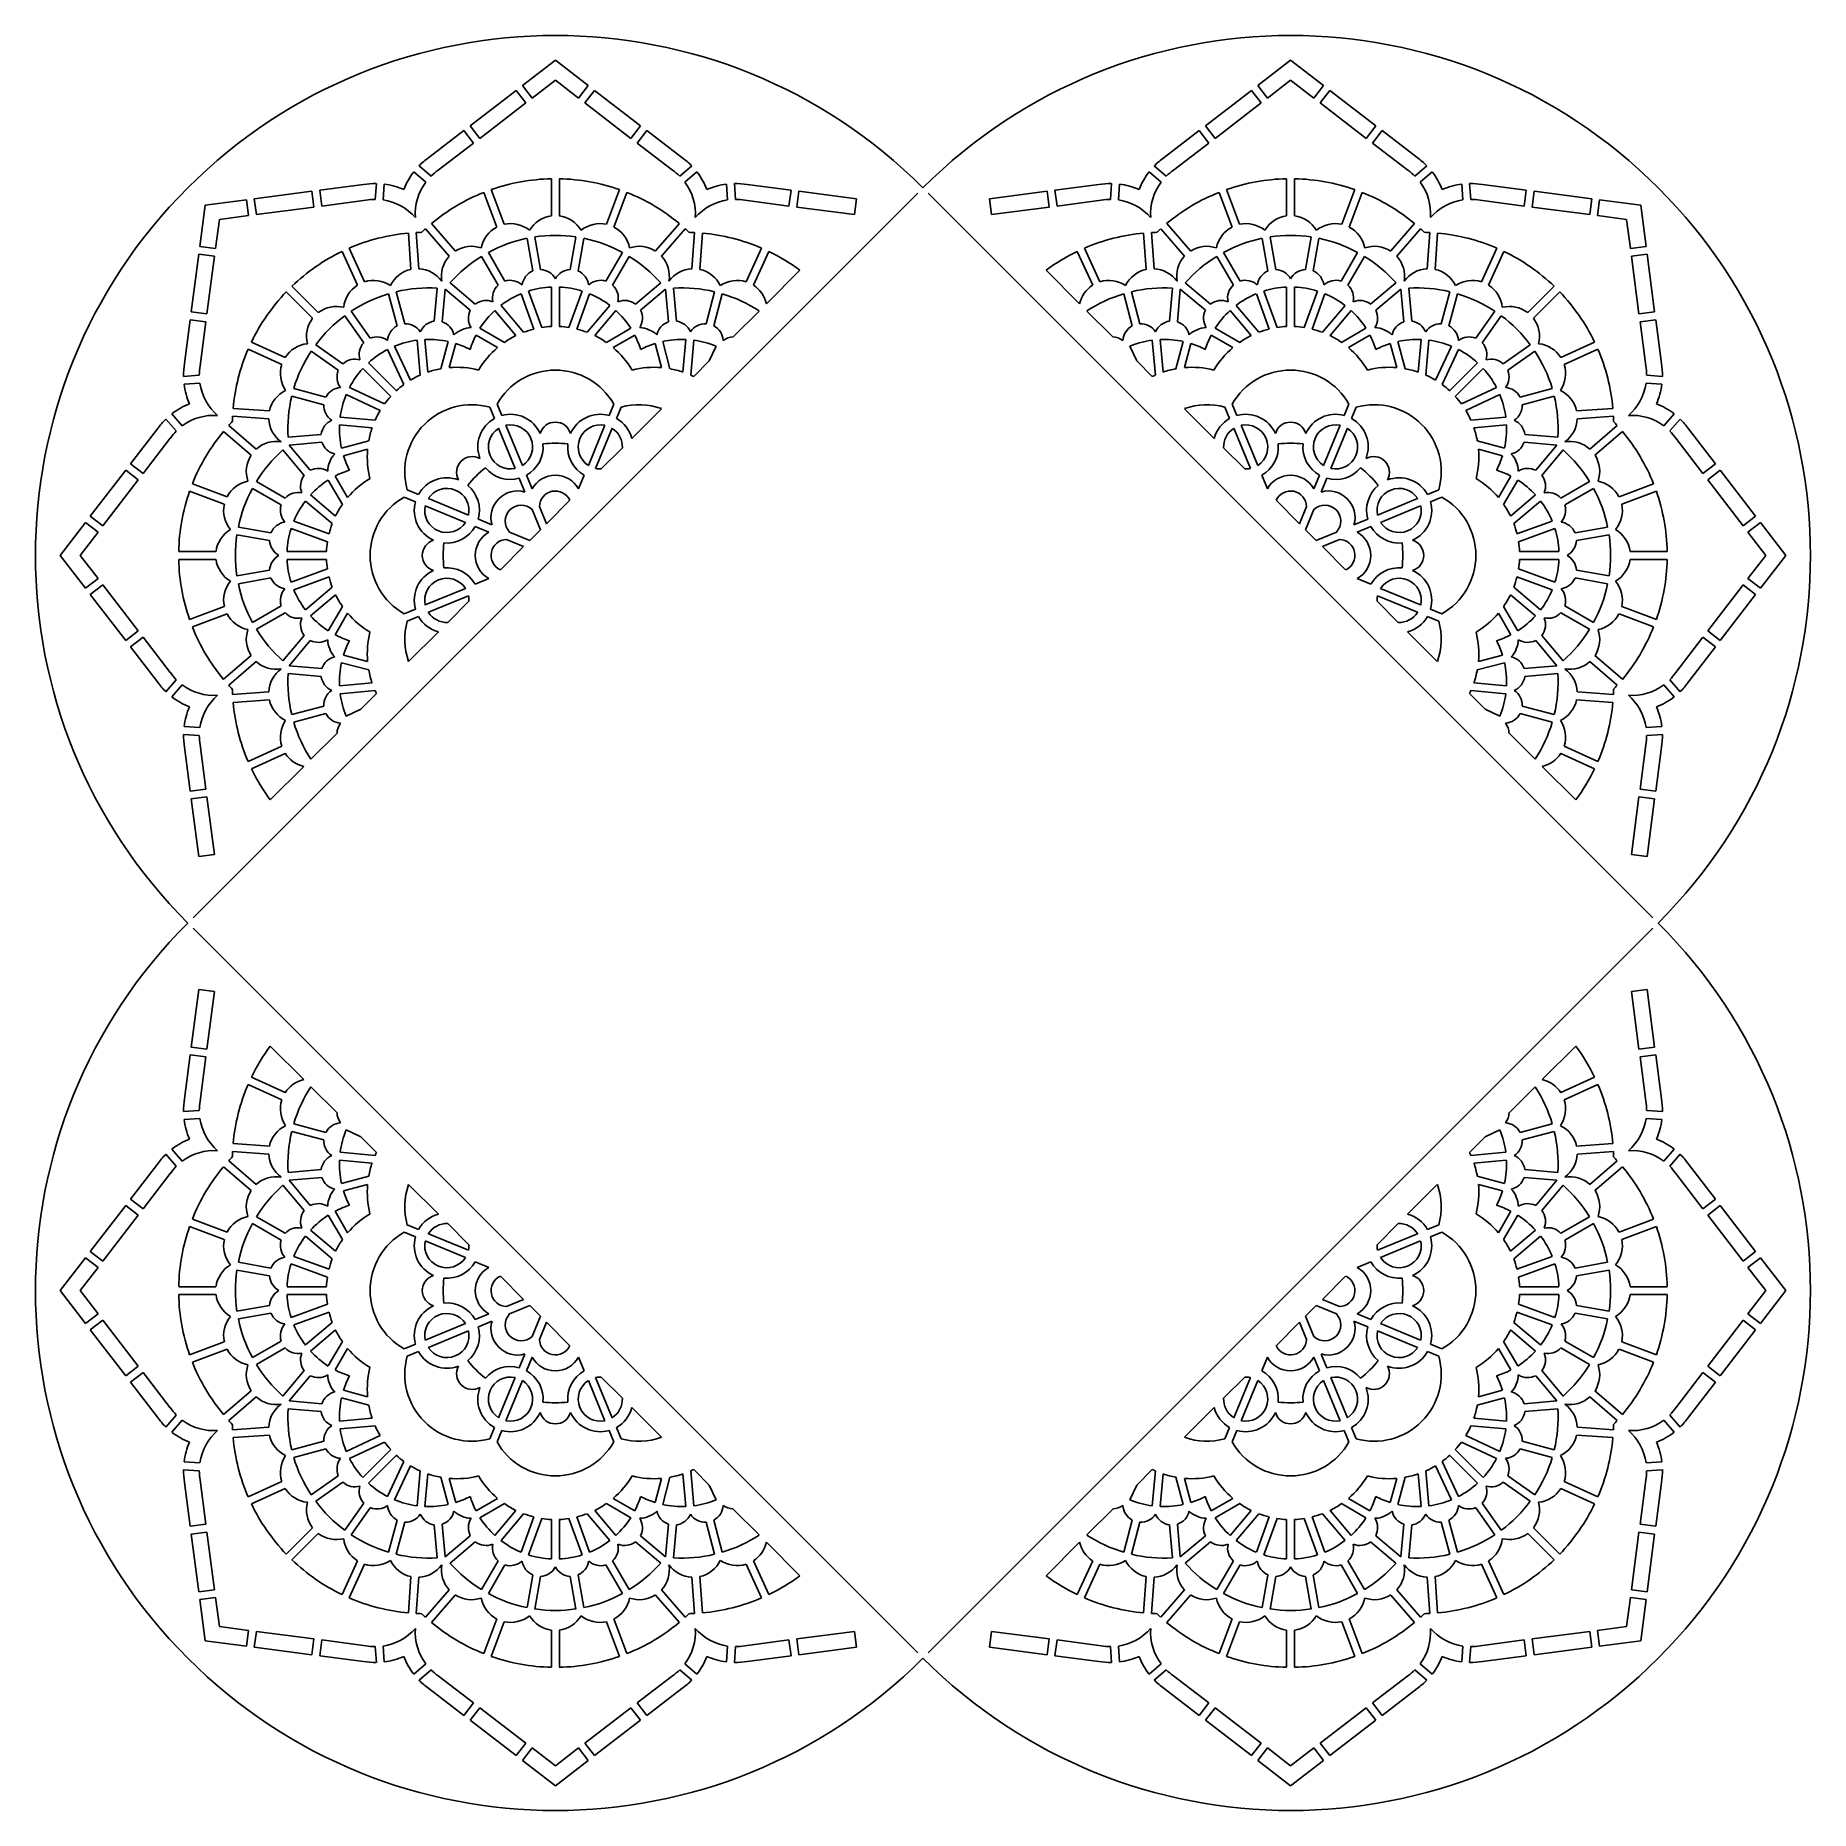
# Model space of a CAD drawing. Extents: x 60 to 307, y -2 to 246.
import ezdxf

# ---------------------------------------------------------------- set-up
doc = ezdxf.new("R2010")
doc.units = 0
doc.layers.get('0').update_dxf_attribs({"linetype": 'CONTINUOUS'})

msp = doc.modelspace()

# ---------------------------------------------------------------- linework, layer by layer
for p, q in [((132.44, 242.45), (127.86, 238.92)), ((132.44, 242.45), (137.03, 238.92)), ((234.97, 242.45), (230.39, 238.92)), ((234.97, 242.45), (239.56, 238.92)), ((126.98, 238.25), (120.56, 233.31)), ((126.98, 238.25), (128.33, 236.5)), ((127.86, 238.92), (129.2, 237.17)), ((132.44, 239.66), (129.2, 237.17)), ((132.44, 239.66), (135.69, 237.17)), ((137.03, 238.92), (135.69, 237.17)), ((137.91, 238.25), (136.56, 236.5)), ((137.91, 238.25), (144.33, 233.31)), ((229.51, 238.25), (223.09, 233.31)), ((229.51, 238.25), (230.86, 236.5)), ((230.39, 238.92), (231.73, 237.17)), ((234.97, 239.66), (231.73, 237.17)), ((234.97, 239.66), (238.22, 237.17)), ((239.56, 238.92), (238.22, 237.17)), ((240.44, 238.25), (239.09, 236.5)), ((240.44, 238.25), (246.86, 233.31)), ((128.33, 236.5), (121.9, 231.56)), ((136.56, 236.5), (142.98, 231.56)), ((230.86, 236.5), (224.43, 231.56)), ((239.09, 236.5), (245.51, 231.56)), ((120.56, 233.31), (121.9, 231.56)), ((144.33, 233.31), (142.98, 231.56)), ((223.09, 233.31), (224.43, 231.56)), ((246.86, 233.31), (245.51, 231.56)), ((119.68, 232.64), (114.8, 228.89)), ((121.03, 230.89), (116.1, 227.1)), ((119.68, 232.64), (121.03, 230.89)), ((145.21, 232.64), (143.86, 230.89)), ((143.86, 230.89), (148.79, 227.1)), ((145.21, 232.64), (150.09, 228.89)), ((222.21, 232.64), (217.33, 228.89)), ((223.56, 230.89), (218.63, 227.1)), ((222.21, 232.64), (223.56, 230.89)), ((247.74, 232.64), (246.39, 230.89)), ((246.39, 230.89), (251.32, 227.1)), ((247.74, 232.64), (252.62, 228.89)), ((107.48, 225.26), (107.32, 223.05)), ((112.7, 226.89), (114.37, 225.44)), ((113.43, 227.73), (115.1, 226.27)), ((131.89, 220.73), (131.89, 225.92)), ((133, 220.73), (133, 225.92)), ((151.46, 227.73), (149.79, 226.27)), ((152.18, 226.89), (150.51, 225.44)), ((157.41, 225.26), (157.57, 223.05)), ((210.01, 225.26), (209.85, 223.05)), ((215.23, 226.89), (216.9, 225.44)), ((215.96, 227.73), (217.63, 226.27)), ((234.42, 220.73), (234.42, 225.92)), ((235.53, 220.73), (235.53, 225.92)), ((253.99, 227.73), (252.32, 226.27)), ((254.72, 226.89), (253.05, 225.44)), ((259.94, 225.26), (260.1, 223.05)), ((81.91, 122.87), (182.98, 223.93)), ((83.62, 222.23), (89.36, 222.98)), ((89.36, 222.98), (89.64, 220.79)), ((90.45, 223.12), (98.48, 224.17)), ((90.45, 223.12), (90.74, 220.93)), ((98.48, 224.17), (98.77, 221.98)), ((99.58, 224.31), (105.69, 225.11)), ((99.58, 224.31), (99.86, 222.12)), ((99.86, 222.12), (106.03, 222.93)), ((108.58, 225.18), (108.42, 222.98)), ((124.28, 219.19), (122.47, 224.02)), ((125.31, 219.57), (123.51, 224.41)), ((139.57, 219.57), (141.38, 224.41)), ((140.61, 219.19), (142.42, 224.02)), ((156.31, 225.18), (156.46, 222.98)), ((165.02, 222.12), (158.86, 222.93)), ((165.31, 224.31), (159.2, 225.11)), ((165.31, 224.31), (165.02, 222.12)), ((166.4, 224.17), (166.12, 221.98)), ((174.44, 223.12), (166.4, 224.17)), ((174.44, 223.12), (174.15, 220.93)), ((184.44, 223.93), (285.51, 122.87)), ((192.98, 223.12), (201.01, 224.17)), ((192.98, 223.12), (193.27, 220.93)), ((201.01, 224.17), (201.3, 221.98)), ((202.11, 224.31), (208.22, 225.11)), ((202.11, 224.31), (202.4, 222.12)), ((202.4, 222.12), (208.56, 222.93)), ((211.11, 225.18), (210.95, 222.98)), ((226.81, 219.19), (225, 224.02)), ((227.84, 219.57), (226.04, 224.41)), ((242.1, 219.57), (243.91, 224.41)), ((243.14, 219.19), (244.95, 224.02)), ((258.84, 225.18), (258.99, 222.98)), ((267.55, 222.12), (261.39, 222.93)), ((267.84, 224.31), (261.73, 225.11)), ((267.84, 224.31), (267.55, 222.12)), ((268.94, 224.17), (268.65, 221.98)), ((276.97, 223.12), (268.94, 224.17)), ((276.97, 223.12), (276.68, 220.93)), ((278.06, 222.98), (277.78, 220.79)), ((283.8, 222.23), (278.06, 222.98)), ((83.62, 222.23), (82.87, 216.49)), ((85.59, 220.26), (89.64, 220.79)), ((90.74, 220.93), (98.77, 221.98)), ((174.15, 220.93), (166.12, 221.98)), ((193.27, 220.93), (201.3, 221.98)), ((276.68, 220.93), (268.65, 221.98)), ((281.83, 220.26), (277.78, 220.79)), ((283.8, 222.23), (284.55, 216.49)), ((85.59, 220.26), (85.06, 216.2)), ((112.3, 213.29), (111.95, 218.34)), ((113.4, 213.38), (113.05, 218.42)), ((117.64, 215.14), (114.33, 218.95)), ((118.48, 215.85), (115.16, 219.67)), ((146.41, 215.85), (149.73, 219.67)), ((147.25, 215.14), (150.56, 218.95)), ((151.49, 213.38), (151.84, 218.42)), ((152.59, 213.29), (152.94, 218.34)), ((214.83, 213.29), (214.48, 218.34)), ((215.93, 213.38), (215.58, 218.42)), ((220.17, 215.14), (216.86, 218.95)), ((221.01, 215.85), (217.69, 219.67)), ((248.94, 215.85), (252.26, 219.67)), ((249.78, 215.14), (253.09, 218.95)), ((254.02, 213.38), (254.37, 218.42)), ((255.12, 213.29), (255.47, 218.34)), ((281.83, 220.26), (282.36, 216.2)), ((82.72, 215.39), (81.67, 207.36)), ((82.72, 215.39), (84.91, 215.11)), ((82.87, 216.49), (85.06, 216.2)), ((104.84, 211.09), (102.7, 215.79)), ((105.84, 211.56), (103.7, 216.25)), ((123.1, 215.65), (125.41, 211.65)), ((128.49, 217.61), (129.29, 213.06)), ((129.58, 217.8), (130.38, 213.25)), ((135.31, 217.8), (134.51, 213.25)), ((136.4, 217.61), (135.6, 213.06)), ((141.78, 215.65), (139.48, 211.65)), ((159.05, 211.56), (161.19, 216.25)), ((160.05, 211.09), (162.19, 215.79)), ((207.37, 211.09), (205.23, 215.79)), ((208.37, 211.56), (206.23, 216.25)), ((225.63, 215.65), (227.94, 211.65)), ((231.02, 217.61), (231.82, 213.06)), ((232.11, 217.8), (232.91, 213.25)), ((237.84, 217.8), (237.04, 213.25)), ((238.93, 217.61), (238.13, 213.06)), ((244.32, 215.65), (242.01, 211.65)), ((261.58, 211.56), (263.72, 216.25)), ((262.58, 211.09), (264.72, 215.79)), ((284.55, 216.49), (282.36, 216.2)), ((284.69, 215.39), (282.5, 215.11)), ((284.69, 215.39), (285.74, 207.36)), ((84.91, 215.11), (83.86, 207.07)), ((122.15, 215.1), (124.46, 211.1)), ((142.74, 215.1), (140.43, 211.1)), ((161.88, 208.49), (166.55, 213.16)), ((200.87, 213.16), (205.54, 208.49)), ((224.68, 215.1), (226.99, 211.1)), ((245.27, 215.1), (242.96, 211.1)), ((282.5, 215.11), (283.55, 207.07)), ((99.37, 207.26), (95.69, 210.93)), ((115.56, 206.07), (115.97, 210.66)), ((116.66, 205.97), (117.06, 210.53)), ((120.58, 207.59), (117.06, 210.53)), ((121.28, 208.44), (117.75, 211.4)), ((131.89, 205.32), (131.89, 210.82)), ((133, 205.32), (133, 210.82)), ((143.6, 208.44), (147.14, 211.4)), ((144.31, 207.59), (147.82, 210.53)), ((148.23, 205.97), (147.82, 210.53)), ((149.33, 206.07), (148.92, 210.66)), ((218.09, 206.07), (218.5, 210.66)), ((219.19, 205.97), (219.59, 210.53)), ((223.11, 207.59), (219.59, 210.53)), ((223.81, 208.44), (220.28, 211.4)), ((234.42, 205.32), (234.42, 210.82)), ((235.53, 205.32), (235.53, 210.82)), ((246.13, 208.44), (249.67, 211.4)), ((246.84, 207.59), (250.35, 210.53)), ((250.76, 205.97), (250.35, 210.53)), ((251.86, 206.07), (251.45, 210.66)), ((268.05, 207.26), (271.72, 210.93)), ((98.59, 206.48), (94.91, 210.15)), ((109.17, 209.88), (110.37, 205.42)), ((110.24, 210.17), (111.44, 205.71)), ((124.86, 208.26), (128.01, 204.51)), ((129.45, 204.97), (127.66, 209.88)), ((130.55, 205.19), (128.7, 210.26)), ((134.34, 205.19), (136.18, 210.26)), ((135.43, 204.97), (137.22, 209.88)), ((140.03, 208.26), (136.88, 204.51)), ((154.65, 210.17), (153.45, 205.71)), ((155.71, 209.88), (154.52, 205.42)), ((211.71, 209.88), (212.9, 205.42)), ((212.77, 210.17), (213.97, 205.71)), ((227.39, 208.26), (230.54, 204.51)), ((231.98, 204.97), (230.2, 209.88)), ((233.08, 205.19), (231.23, 210.26)), ((236.87, 205.19), (238.72, 210.26)), ((237.96, 204.97), (239.75, 209.88)), ((242.56, 208.26), (239.41, 204.51)), ((257.18, 210.17), (255.98, 205.71)), ((258.24, 209.88), (257.05, 205.42)), ((268.83, 206.48), (272.5, 210.15)), ((81.53, 206.27), (80.73, 200.16)), ((81.53, 206.27), (83.72, 205.98)), ((81.67, 207.36), (83.86, 207.07)), ((83.72, 205.98), (82.91, 199.82)), ((103.07, 206.82), (105.72, 203.04)), ((103.98, 207.46), (106.63, 203.67)), ((124.01, 207.55), (126.95, 204.05)), ((140.87, 207.55), (137.94, 204.05)), ((157.24, 203.86), (160.87, 207.48)), ((206.55, 207.48), (210.18, 203.86)), ((226.55, 207.55), (229.48, 204.05)), ((243.4, 207.55), (240.47, 204.05)), ((263.44, 207.46), (260.79, 203.67)), ((264.34, 206.82), (261.7, 203.04)), ((285.74, 207.36), (283.55, 207.07)), ((285.89, 206.27), (283.7, 205.98)), ((283.7, 205.98), (284.5, 199.82)), ((285.89, 206.27), (286.69, 200.16)), ((94.75, 201.01), (90.06, 203.15)), ((113.16, 203.41), (113.58, 198.54)), ((114.26, 203.51), (114.65, 198.96)), ((116.46, 199.43), (117.48, 203.23)), ((124.39, 202.38), (121.38, 204.12)), ((125.34, 203.11), (121.93, 205.07)), ((139.55, 203.11), (142.95, 205.07)), ((140.5, 202.38), (143.51, 204.12)), ((148.42, 199.43), (147.41, 203.23)), ((150.63, 203.51), (150.23, 198.96)), ((151.73, 203.41), (151.31, 198.54)), ((215.69, 203.41), (216.11, 198.54)), ((216.79, 203.51), (217.18, 198.96)), ((218.99, 199.43), (220.01, 203.23)), ((226.92, 202.38), (223.91, 204.12)), ((227.87, 203.11), (224.46, 205.07)), ((242.08, 203.11), (245.48, 205.07)), ((243.03, 202.38), (246.04, 204.12)), ((250.95, 199.43), (249.94, 203.23)), ((253.16, 203.51), (252.76, 198.96)), ((254.26, 203.41), (253.84, 198.54)), ((272.66, 201.01), (277.36, 203.15)), ((94.29, 200.01), (89.6, 202.14)), ((98.39, 201.87), (102.17, 199.22)), ((99.02, 202.77), (102.8, 200.12)), ((111.31, 197.22), (109.03, 202.11)), ((112.24, 197.84), (110.03, 202.58)), ((117.65, 199.59), (118.55, 202.94)), ((147.24, 199.59), (146.34, 202.94)), ((151.73, 198.34), (153.9, 200.51)), ((153.9, 200.51), (154.86, 202.58)), ((213.52, 200.51), (212.56, 202.58)), ((213.52, 200.51), (215.69, 198.34)), ((220.18, 199.59), (221.08, 202.94)), ((249.77, 199.59), (248.87, 202.94)), ((255.18, 197.84), (257.39, 202.58)), ((256.11, 197.22), (258.39, 202.11)), ((268.4, 202.77), (264.61, 200.12)), ((269.03, 201.87), (265.25, 199.22)), ((273.13, 200.01), (277.82, 202.14)), ((80.58, 198.37), (82.79, 198.52)), ((109.48, 195.58), (105.59, 199.47)), ((110.27, 196.36), (106.37, 200.25)), ((257.15, 196.36), (261.04, 200.25)), ((257.93, 195.58), (261.83, 199.47)), ((286.83, 198.37), (284.63, 198.52)), ((80.66, 197.27), (82.87, 197.42)), ((95.68, 195.6), (100.14, 194.41)), ((95.96, 196.67), (100.42, 195.47)), ((108.01, 193.61), (103.27, 195.82)), ((108.63, 194.54), (103.74, 196.82)), ((258.79, 194.54), (263.68, 196.82)), ((259.41, 193.61), (264.15, 195.82)), ((271.45, 196.67), (266.99, 195.47)), ((271.74, 195.6), (267.28, 194.41)), ((286.76, 197.27), (284.55, 197.42)), ((78.95, 193.14), (80.4, 191.47)), ((92.56, 193.54), (87.5, 193.9)), ((123.29, 194.06), (123.94, 192.49)), ((124.31, 194.48), (124.96, 192.92)), ((140.58, 194.48), (139.93, 192.92)), ((141.6, 194.06), (140.95, 192.49)), ((143.1, 189.72), (147.25, 193.86)), ((220.17, 193.86), (224.31, 189.72)), ((225.82, 194.06), (226.47, 192.49)), ((226.84, 194.48), (227.49, 192.92)), ((243.11, 194.48), (242.46, 192.92)), ((244.13, 194.06), (243.48, 192.49)), ((274.86, 193.54), (279.92, 193.9)), ((288.47, 193.14), (287.01, 191.47)), ((73.2, 186.16), (76.96, 191.05)), ((78.12, 192.42), (79.57, 190.75)), ((90, 187.36), (86.17, 190.69)), ((90.71, 188.21), (86.89, 191.52)), ((92.46, 192.44), (87.42, 192.8)), ((102.33, 191.59), (106.88, 191.19)), ((102.43, 192.69), (107.31, 192.26)), ((124.51, 191.12), (126.82, 185.52)), ((125.53, 191.54), (127.84, 185.95)), ((139.36, 191.54), (137.04, 185.95)), ((140.38, 191.12), (138.06, 185.52)), ((227.04, 191.12), (229.36, 185.52)), ((228.06, 191.54), (230.38, 185.95)), ((241.89, 191.54), (239.57, 185.95)), ((242.91, 191.12), (240.59, 185.52)), ((264.99, 192.69), (260.11, 192.26)), ((265.08, 191.59), (260.53, 191.19)), ((274.96, 192.44), (279.99, 192.8)), ((276.71, 188.21), (280.52, 191.52)), ((277.42, 187.36), (281.25, 190.69)), ((289.3, 192.42), (287.85, 190.75)), ((294.22, 186.16), (290.46, 191.05)), ((74.95, 184.82), (78.74, 189.74)), ((99.78, 190.28), (95.18, 189.88)), ((99.88, 189.18), (95.31, 188.78)), ((98.26, 185.27), (95.31, 188.78)), ((106.41, 189.38), (102.62, 188.36)), ((106.26, 188.2), (102.9, 187.3)), ((138.84, 185.46), (141.79, 188.4)), ((225.63, 188.4), (228.57, 185.46)), ((261, 189.38), (264.8, 188.36)), ((261.16, 188.2), (264.52, 187.3)), ((267.54, 189.18), (272.11, 188.78)), ((267.64, 190.28), (272.24, 189.88)), ((269.16, 185.27), (272.11, 188.78)), ((292.46, 184.82), (288.68, 189.74)), ((73.2, 186.16), (74.95, 184.82)), ((97.41, 184.56), (94.44, 188.1)), ((270.01, 184.56), (272.98, 188.1)), ((294.22, 186.16), (292.46, 184.82)), ((67.59, 178.86), (72.53, 185.29)), ((69.34, 177.52), (74.28, 183.94)), ((72.53, 185.29), (74.28, 183.94)), ((86.65, 181.57), (81.82, 183.37)), ((90.75, 183.7), (94.75, 181.39)), ((102.74, 180.51), (100.77, 183.91)), ((103.47, 181.46), (101.73, 184.46)), ((127.39, 184.15), (128.18, 182.24)), ((128.41, 184.57), (129.2, 182.66)), ((136.47, 184.57), (135.68, 182.66)), ((230.95, 184.57), (231.74, 182.66)), ((239, 184.57), (238.21, 182.66)), ((240.02, 184.15), (239.23, 182.24)), ((263.95, 181.46), (265.69, 184.46)), ((264.68, 180.51), (266.65, 183.91)), ((276.67, 183.7), (272.67, 181.39)), ((280.77, 181.57), (285.59, 183.37)), ((294.89, 185.29), (293.14, 183.94)), ((298.07, 177.52), (293.14, 183.94)), ((299.82, 178.86), (294.89, 185.29)), ((86.27, 180.53), (81.44, 182.34)), ((90.2, 182.74), (94.19, 180.43)), ((97.58, 180.98), (101.33, 177.84)), ((98.29, 181.83), (101.79, 178.89)), ((111.36, 181.54), (112.93, 180.89)), ((111.78, 182.56), (113.35, 181.91)), ((114.73, 181.34), (120.32, 179.02)), ((131.21, 177.82), (134.46, 181.08)), ((232.95, 181.08), (236.21, 177.82)), ((252.69, 181.34), (247.1, 179.02)), ((255.63, 182.56), (254.07, 181.91)), ((256.06, 181.54), (254.49, 180.89)), ((269.13, 181.83), (265.63, 178.89)), ((269.84, 180.98), (266.09, 177.84)), ((277.22, 182.74), (273.22, 180.43)), ((281.15, 180.53), (285.98, 182.34)), ((67.59, 178.86), (69.34, 177.52)), ((114.3, 180.32), (119.9, 178)), ((121.7, 178.45), (123.6, 177.66)), ((130.36, 176.98), (129.2, 179.78)), ((130.22, 180.21), (131.21, 177.82)), ((236.21, 177.82), (237.2, 180.21)), ((238.22, 179.78), (237.05, 176.98)), ((245.72, 178.45), (243.81, 177.66)), ((253.11, 180.32), (247.52, 178)), ((299.82, 178.86), (298.07, 177.52)), ((63.39, 173.4), (66.92, 177.99)), ((66.18, 173.4), (68.67, 176.64)), ((66.92, 177.99), (68.67, 176.64)), ((88.04, 176.27), (92.59, 175.47)), ((88.23, 177.35), (92.78, 176.55)), ((100.66, 175.3), (95.59, 177.14)), ((100.88, 176.39), (95.96, 178.18)), ((121.27, 177.43), (123.18, 176.64)), ((126.06, 176.64), (128.87, 175.48)), ((128.87, 175.48), (130.36, 176.98)), ((237.05, 176.98), (238.55, 175.48)), ((238.55, 175.48), (241.36, 176.64)), ((246.14, 177.43), (244.24, 176.64)), ((266.54, 176.39), (271.45, 178.18)), ((266.76, 175.3), (271.83, 177.14)), ((279.18, 177.35), (274.64, 176.55)), ((279.38, 176.27), (274.83, 175.47)), ((300.5, 177.99), (298.75, 176.64)), ((301.24, 173.4), (298.75, 176.64)), ((304.02, 173.4), (300.5, 177.99)), ((63.39, 173.4), (66.92, 168.81)), ((66.18, 173.4), (68.67, 170.16)), ((85.11, 173.95), (79.92, 173.95)), ((100.53, 173.95), (95.02, 173.95)), ((124.77, 171.38), (128.02, 174.64)), ((128.02, 174.64), (125.64, 175.62)), ((241.78, 175.62), (239.4, 174.64)), ((239.4, 174.64), (242.65, 171.38)), ((266.89, 173.95), (272.39, 173.95)), ((282.31, 173.95), (287.5, 173.95)), ((301.24, 173.4), (298.75, 170.16)), ((304.02, 173.4), (300.5, 168.81)), ((85.11, 172.85), (79.92, 172.85)), ((88.04, 170.53), (92.59, 171.34)), ((100.53, 172.85), (95.02, 172.85)), ((100.66, 171.51), (95.59, 169.66)), ((266.76, 171.51), (271.83, 169.66)), ((266.89, 172.85), (272.39, 172.85)), ((279.38, 170.53), (274.83, 171.34)), ((282.31, 172.85), (287.5, 172.85)), ((66.92, 168.81), (68.67, 170.16)), ((67.59, 167.94), (69.34, 169.28)), ((69.34, 169.28), (74.28, 162.86)), ((88.23, 169.45), (92.78, 170.25)), ((100.88, 170.41), (95.96, 168.62)), ((97.58, 165.82), (101.33, 168.96)), ((114.3, 166.49), (119.9, 168.8)), ((121.27, 169.37), (123.18, 170.16)), ((246.14, 169.37), (244.24, 170.16)), ((253.11, 166.49), (247.52, 168.8)), ((269.84, 165.82), (266.09, 168.96)), ((266.54, 170.41), (271.45, 168.62)), ((279.18, 169.45), (274.64, 170.25)), ((298.07, 169.28), (293.14, 162.86)), ((299.82, 167.94), (298.07, 169.28)), ((300.5, 168.81), (298.75, 170.16)), ((67.59, 167.94), (72.53, 161.51)), ((86.27, 166.27), (81.44, 164.46)), ((90.2, 164.06), (94.19, 166.37)), ((98.29, 164.97), (101.79, 167.91)), ((102.74, 166.29), (100.77, 162.89)), ((111.36, 165.27), (112.93, 165.92)), ((114.73, 165.46), (120.32, 167.78)), ((117.45, 164.06), (120.39, 167)), ((247.03, 167), (249.97, 164.06)), ((252.69, 165.46), (247.1, 167.78)), ((256.06, 165.27), (254.49, 165.92)), ((264.68, 166.29), (266.65, 162.89)), ((269.13, 164.97), (265.63, 167.91)), ((277.22, 164.06), (273.22, 166.37)), ((281.15, 166.27), (285.98, 164.46)), ((299.82, 167.94), (294.89, 161.51)), ((86.65, 165.23), (81.82, 163.43)), ((90.75, 163.1), (94.75, 165.41)), ((103.47, 165.35), (101.73, 162.34)), ((111.78, 164.25), (113.35, 164.89)), ((255.63, 164.25), (254.07, 164.89)), ((263.95, 165.35), (265.69, 162.34)), ((276.67, 163.1), (272.67, 165.41)), ((280.77, 165.23), (285.59, 163.43)), ((72.53, 161.51), (74.28, 162.86)), ((73.2, 160.64), (74.95, 161.98)), ((74.95, 161.98), (78.74, 157.06)), ((97.41, 162.24), (94.44, 158.7)), ((98.26, 161.53), (95.31, 158.02)), ((111.98, 158.6), (116.13, 162.74)), ((251.29, 162.74), (255.43, 158.6)), ((269.16, 161.53), (272.11, 158.02)), ((270.01, 162.24), (272.98, 158.7)), ((292.46, 161.98), (288.68, 157.06)), ((294.22, 160.64), (292.46, 161.98)), ((294.89, 161.51), (293.14, 162.86)), ((73.2, 160.64), (76.96, 155.75)), ((90, 159.44), (86.17, 156.12)), ((90.71, 158.59), (86.89, 155.28)), ((106.41, 157.42), (102.62, 158.44)), ((106.26, 158.61), (102.9, 159.5)), ((261, 157.42), (264.8, 158.44)), ((261.16, 158.61), (264.52, 159.5)), ((276.71, 158.59), (280.52, 155.28)), ((277.42, 159.44), (281.25, 156.12)), ((294.22, 160.64), (290.46, 155.75)), ((78.12, 154.38), (79.57, 156.05)), ((99.78, 156.52), (95.18, 156.92)), ((99.88, 157.62), (95.31, 158.02)), ((267.54, 157.62), (272.11, 158.02)), ((267.64, 156.52), (272.24, 156.92)), ((289.3, 154.38), (287.85, 156.05)), ((78.95, 153.66), (80.4, 155.33)), ((92.46, 154.36), (87.42, 154)), ((102.33, 155.21), (106.88, 155.61)), ((102.43, 154.11), (107.31, 154.54)), ((105.33, 151.95), (107.5, 154.12)), ((259.91, 154.12), (262.09, 151.95)), ((264.99, 154.11), (260.11, 154.54)), ((265.08, 155.21), (260.53, 155.61)), ((274.96, 154.36), (279.99, 154)), ((288.47, 153.66), (287.01, 155.33)), ((92.56, 153.26), (87.5, 152.9)), ((95.68, 151.2), (100.14, 152.39)), ((95.96, 150.13), (100.42, 151.33)), ((105.33, 151.95), (103.27, 150.98)), ((262.09, 151.95), (264.15, 150.98)), ((271.45, 150.13), (266.99, 151.33)), ((271.74, 151.2), (267.28, 152.39)), ((274.86, 153.26), (279.92, 152.9)), ((80.66, 149.53), (82.87, 149.38)), ((98.36, 144.98), (101.99, 148.6)), ((265.43, 148.6), (269.06, 144.98)), ((286.76, 149.53), (284.55, 149.38)), ((80.58, 148.43), (82.79, 148.28)), ((81.53, 140.54), (80.73, 146.64)), ((83.72, 140.82), (82.91, 146.98)), ((94.29, 146.8), (89.6, 144.66)), ((273.13, 146.8), (277.82, 144.66)), ((283.7, 140.82), (284.5, 146.98)), ((286.83, 148.43), (284.63, 148.28)), ((285.89, 140.54), (286.69, 146.64)), ((94.75, 145.79), (90.06, 143.65)), ((92.68, 139.3), (97.35, 143.97)), ((270.06, 143.97), (274.74, 139.3)), ((272.66, 145.79), (277.36, 143.65)), ((81.53, 140.54), (83.72, 140.82)), ((81.67, 139.44), (83.86, 139.73)), ((82.72, 131.41), (81.67, 139.44)), ((84.91, 131.69), (83.86, 139.73)), ((282.5, 131.69), (283.55, 139.73)), ((285.74, 139.44), (283.55, 139.73)), ((285.89, 140.54), (283.7, 140.82)), ((284.69, 131.41), (285.74, 139.44)), ((82.72, 131.41), (84.91, 131.69)), ((284.69, 131.41), (282.5, 131.69)), ((81.91, 121.4), (182.98, 20.34)), ((285.51, 121.4), (184.44, 20.34)), ((82.72, 112.86), (81.67, 104.83)), ((82.72, 112.86), (84.91, 112.58)), ((84.91, 112.58), (83.86, 104.54)), ((284.69, 112.86), (282.5, 112.58)), ((282.5, 112.58), (283.55, 104.54)), ((284.69, 112.86), (285.74, 104.83)), ((81.67, 104.83), (83.86, 104.54)), ((92.68, 104.97), (97.35, 100.3)), ((274.74, 104.97), (270.06, 100.3)), ((285.74, 104.83), (283.55, 104.54)), ((81.53, 103.74), (80.73, 97.63)), ((81.53, 103.74), (83.72, 103.45)), ((83.72, 103.45), (82.91, 97.29)), ((285.89, 103.74), (283.7, 103.45)), ((283.7, 103.45), (284.5, 97.29)), ((285.89, 103.74), (286.69, 97.63)), ((94.29, 97.48), (89.6, 99.61)), ((94.75, 98.48), (90.06, 100.62)), ((98.36, 99.3), (101.99, 95.67)), ((269.06, 99.3), (265.43, 95.67)), ((272.66, 98.48), (277.36, 100.62)), ((273.13, 97.48), (277.82, 99.61)), ((80.58, 95.84), (82.79, 95.99)), ((80.66, 94.74), (82.87, 94.89)), ((95.96, 94.14), (100.42, 92.94)), ((271.45, 94.14), (266.99, 92.94)), ((286.76, 94.74), (284.55, 94.89)), ((286.83, 95.84), (284.63, 95.99)), ((95.68, 93.07), (100.14, 91.88)), ((105.33, 92.32), (103.27, 93.29)), ((105.33, 92.32), (107.5, 90.15)), ((262.09, 92.32), (259.91, 90.15)), ((262.09, 92.32), (264.15, 93.29)), ((271.74, 93.07), (267.28, 91.88)), ((78.12, 89.89), (79.57, 88.22)), ((78.95, 90.61), (80.4, 88.94)), ((92.46, 89.91), (87.42, 90.27)), ((92.56, 91.01), (87.5, 91.37)), ((102.43, 90.16), (107.31, 89.73)), ((264.99, 90.16), (260.11, 89.73)), ((274.86, 91.01), (279.92, 91.37)), ((274.96, 89.91), (279.99, 90.27)), ((288.47, 90.61), (287.01, 88.94)), ((289.3, 89.89), (287.85, 88.22)), ((73.2, 83.63), (76.96, 88.52)), ((74.95, 82.29), (78.74, 87.21)), ((90, 84.83), (86.17, 88.15)), ((90.71, 85.68), (86.89, 88.99)), ((99.78, 87.75), (95.18, 87.35)), ((99.88, 86.65), (95.31, 86.25)), ((102.33, 89.06), (106.88, 88.66)), ((106.41, 86.85), (102.62, 85.83)), ((265.08, 89.06), (260.53, 88.66)), ((261, 86.85), (264.8, 85.83)), ((267.54, 86.65), (272.11, 86.25)), ((267.64, 87.75), (272.24, 87.35)), ((276.71, 85.68), (280.52, 88.99)), ((277.42, 84.83), (281.25, 88.15)), ((292.46, 82.29), (288.68, 87.21)), ((294.22, 83.63), (290.46, 88.52)), ((97.41, 82.03), (94.44, 85.57)), ((98.26, 82.74), (95.31, 86.25)), ((106.26, 85.67), (102.9, 84.77)), ((111.98, 85.67), (116.13, 81.53)), ((255.43, 85.67), (251.29, 81.53)), ((261.16, 85.67), (264.52, 84.77)), ((269.16, 82.74), (272.11, 86.25)), ((270.01, 82.03), (272.98, 85.57)), ((67.59, 76.33), (72.53, 82.76)), ((72.53, 82.76), (74.28, 81.41)), ((73.2, 83.63), (74.95, 82.29)), ((103.47, 78.93), (101.73, 81.93)), ((263.95, 78.93), (265.69, 81.93)), ((294.22, 83.63), (292.46, 82.29)), ((294.89, 82.76), (293.14, 81.41)), ((299.82, 76.33), (294.89, 82.76)), ((69.34, 74.99), (74.28, 81.41)), ((86.27, 78), (81.44, 79.81)), ((86.65, 79.04), (81.82, 80.84)), ((90.2, 80.21), (94.19, 77.9)), ((90.75, 81.17), (94.75, 78.86)), ((98.29, 79.3), (101.79, 76.36)), ((102.74, 77.98), (100.77, 81.38)), ((111.78, 80.03), (113.35, 79.38)), ((117.45, 80.21), (120.39, 77.27)), ((249.97, 80.21), (247.03, 77.27)), ((255.63, 80.03), (254.07, 79.38)), ((264.68, 77.98), (266.65, 81.38)), ((269.13, 79.3), (265.63, 76.36)), ((276.67, 81.17), (272.67, 78.86)), ((277.22, 80.21), (273.22, 77.9)), ((280.77, 79.04), (285.59, 80.84)), ((281.15, 78), (285.98, 79.81)), ((298.07, 74.99), (293.14, 81.41)), ((97.58, 78.45), (101.33, 75.31)), ((111.36, 79.01), (112.93, 78.36)), ((114.3, 77.79), (119.9, 75.47)), ((114.73, 78.81), (120.32, 76.49)), ((252.69, 78.81), (247.1, 76.49)), ((253.11, 77.79), (247.52, 75.47)), ((256.06, 79.01), (254.49, 78.36)), ((269.84, 78.45), (266.09, 75.31)), ((63.39, 70.87), (66.92, 75.46)), ((66.92, 75.46), (68.67, 74.11)), ((67.59, 76.33), (69.34, 74.99)), ((88.23, 74.82), (92.78, 74.02)), ((100.66, 72.76), (95.59, 74.61)), ((100.88, 73.86), (95.96, 75.65)), ((121.27, 74.9), (123.18, 74.11)), ((246.14, 74.9), (244.24, 74.11)), ((266.54, 73.86), (271.45, 75.65)), ((266.76, 72.76), (271.83, 74.61)), ((279.18, 74.82), (274.64, 74.02)), ((299.82, 76.33), (298.07, 74.99)), ((300.5, 75.46), (298.75, 74.11)), ((304.02, 70.87), (300.5, 75.46)), ((66.18, 70.87), (68.67, 74.11)), ((88.04, 73.74), (92.59, 72.93)), ((124.77, 72.89), (128.02, 69.64)), ((242.65, 72.89), (239.4, 69.64)), ((279.38, 73.74), (274.83, 72.93)), ((301.24, 70.87), (298.75, 74.11)), ((63.39, 70.87), (66.92, 66.28)), ((66.18, 70.87), (68.67, 67.63)), ((85.11, 71.42), (79.92, 71.42)), ((85.11, 70.32), (79.92, 70.32)), ((100.53, 71.42), (95.02, 71.42)), ((100.53, 70.32), (95.02, 70.32)), ((128.02, 69.64), (125.64, 68.65)), ((239.4, 69.64), (241.78, 68.65)), ((266.89, 71.42), (272.39, 71.42)), ((266.89, 70.32), (272.39, 70.32)), ((282.31, 71.42), (287.5, 71.42)), ((282.31, 70.32), (287.5, 70.32)), ((301.24, 70.87), (298.75, 67.63)), ((304.02, 70.87), (300.5, 66.28)), ((66.92, 66.28), (68.67, 67.63)), ((88.04, 68), (92.59, 68.81)), ((88.23, 66.92), (92.78, 67.72)), ((100.66, 68.98), (95.59, 67.13)), ((100.88, 67.88), (95.96, 66.09)), ((121.27, 66.84), (123.18, 67.63)), ((126.06, 67.63), (128.87, 68.79)), ((128.87, 68.79), (130.36, 67.29)), ((130.36, 67.29), (129.2, 64.49)), ((238.55, 68.79), (237.05, 67.29)), ((237.05, 67.29), (238.22, 64.49)), ((241.36, 67.63), (238.55, 68.79)), ((246.14, 66.84), (244.24, 67.63)), ((266.54, 67.88), (271.45, 66.09)), ((266.76, 68.98), (271.83, 67.13)), ((279.18, 66.92), (274.64, 67.72)), ((279.38, 68), (274.83, 68.81)), ((300.5, 66.28), (298.75, 67.63)), ((67.59, 65.41), (69.34, 66.75)), ((67.59, 65.41), (72.53, 58.98)), ((69.34, 66.75), (74.28, 60.33)), ((97.58, 63.29), (101.33, 66.43)), ((98.29, 62.44), (101.79, 65.38)), ((114.3, 63.95), (119.9, 66.27)), ((114.73, 62.93), (120.32, 65.25)), ((121.7, 65.82), (123.6, 66.61)), ((130.22, 64.07), (131.21, 66.45)), ((131.21, 66.45), (134.46, 63.19)), ((236.21, 66.45), (232.95, 63.19)), ((237.2, 64.07), (236.21, 66.45)), ((245.72, 65.82), (243.81, 66.61)), ((252.69, 62.93), (247.1, 65.25)), ((253.11, 63.95), (247.52, 66.27)), ((269.13, 62.44), (265.63, 65.38)), ((269.84, 63.29), (266.09, 66.43)), ((298.07, 66.75), (293.14, 60.33)), ((299.82, 65.41), (294.89, 58.98)), ((299.82, 65.41), (298.07, 66.75)), ((86.27, 63.74), (81.44, 61.93)), ((86.65, 62.7), (81.82, 60.9)), ((90.2, 61.53), (94.19, 63.84)), ((90.75, 60.57), (94.75, 62.88)), ((102.74, 63.76), (100.77, 60.36)), ((103.47, 62.82), (101.73, 59.81)), ((111.36, 62.74), (112.93, 63.38)), ((111.78, 61.72), (113.35, 62.36)), ((127.39, 60.12), (128.18, 62.03)), ((240.02, 60.12), (239.23, 62.03)), ((255.63, 61.72), (254.07, 62.36)), ((256.06, 62.74), (254.49, 63.38)), ((263.95, 62.82), (265.69, 59.81)), ((264.68, 63.76), (266.65, 60.36)), ((276.67, 60.57), (272.67, 62.88)), ((277.22, 61.53), (273.22, 63.84)), ((280.77, 62.7), (285.59, 60.9)), ((281.15, 63.74), (285.98, 61.93)), ((72.53, 58.98), (74.28, 60.33)), ((73.2, 58.11), (74.95, 59.45)), ((74.95, 59.45), (78.74, 54.53)), ((97.41, 59.71), (94.44, 56.17)), ((128.41, 59.7), (129.2, 61.61)), ((136.47, 59.7), (135.68, 61.61)), ((230.95, 59.7), (231.74, 61.61)), ((239, 59.7), (238.21, 61.61)), ((270.01, 59.71), (272.98, 56.17)), ((292.46, 59.45), (288.68, 54.53)), ((294.22, 58.11), (292.46, 59.45)), ((294.89, 58.98), (293.14, 60.33)), ((73.2, 58.11), (76.96, 53.22)), ((98.26, 59), (95.31, 55.49)), ((106.26, 56.08), (102.9, 56.97)), ((124.51, 53.15), (126.82, 58.75)), ((125.53, 52.73), (127.84, 58.32)), ((139.36, 52.73), (137.04, 58.32)), ((140.38, 53.15), (138.06, 58.75)), ((138.84, 58.81), (141.79, 55.87)), ((228.57, 58.81), (225.63, 55.87)), ((227.04, 53.15), (229.36, 58.75)), ((228.06, 52.73), (230.38, 58.32)), ((241.89, 52.73), (239.57, 58.32)), ((242.91, 53.15), (240.59, 58.75)), ((261.16, 56.08), (264.52, 56.97)), ((269.16, 59), (272.11, 55.49)), ((294.22, 58.11), (290.46, 53.22)), ((90, 56.91), (86.17, 53.59)), ((90.71, 56.06), (86.89, 52.75)), ((99.88, 55.09), (95.31, 55.49)), ((106.41, 54.89), (102.62, 55.91)), ((143.1, 54.55), (147.25, 50.41)), ((224.31, 54.55), (220.17, 50.41)), ((261, 54.89), (264.8, 55.91)), ((267.54, 55.09), (272.11, 55.49)), ((276.71, 56.06), (280.52, 52.75)), ((277.42, 56.91), (281.25, 53.59)), ((78.12, 51.85), (79.57, 53.52)), ((78.95, 51.13), (80.4, 52.8)), ((99.78, 53.99), (95.18, 54.39)), ((102.33, 52.68), (106.88, 53.08)), ((102.43, 51.58), (107.31, 52.01)), ((264.99, 51.58), (260.11, 52.01)), ((265.08, 52.68), (260.53, 53.08)), ((267.64, 53.99), (272.24, 54.39)), ((288.47, 51.13), (287.01, 52.8)), ((289.3, 51.85), (287.85, 53.52)), ((92.46, 51.83), (87.42, 51.47)), ((92.56, 50.73), (87.5, 50.37)), ((95.68, 48.67), (100.14, 49.86)), ((108.01, 50.66), (103.27, 48.45)), ((108.63, 49.73), (103.74, 47.45)), ((123.29, 50.21), (123.94, 51.78)), ((124.31, 49.79), (124.96, 51.36)), ((140.58, 49.79), (139.93, 51.36)), ((141.6, 50.21), (140.95, 51.78)), ((225.82, 50.21), (226.47, 51.78)), ((226.84, 49.79), (227.49, 51.36)), ((243.11, 49.79), (242.46, 51.36)), ((244.13, 50.21), (243.48, 51.78)), ((258.79, 49.73), (263.68, 47.45)), ((259.41, 50.66), (264.15, 48.45)), ((271.74, 48.67), (267.28, 49.86)), ((274.86, 50.73), (279.92, 50.37)), ((274.96, 51.83), (279.99, 51.47)), ((95.96, 47.6), (100.42, 48.8)), ((109.48, 48.69), (105.59, 44.8)), ((110.27, 47.91), (106.37, 44.02)), ((111.31, 47.06), (109.03, 42.16)), ((256.11, 47.06), (258.39, 42.16)), ((257.15, 47.91), (261.04, 44.02)), ((257.93, 48.69), (261.83, 44.8)), ((271.45, 47.6), (266.99, 48.8)), ((80.58, 45.9), (82.79, 45.75)), ((80.66, 47), (82.87, 46.85)), ((98.39, 42.41), (102.17, 45.05)), ((112.24, 46.44), (110.03, 41.7)), ((113.16, 40.86), (113.58, 45.73)), ((114.26, 40.76), (114.65, 45.31)), ((116.46, 44.84), (117.48, 41.04)), ((117.65, 44.68), (118.55, 41.33)), ((147.24, 44.68), (146.34, 41.33)), ((148.42, 44.84), (147.41, 41.04)), ((150.63, 40.76), (150.23, 45.31)), ((151.73, 40.86), (151.31, 45.73)), ((151.73, 45.93), (153.9, 43.76)), ((215.69, 45.93), (213.52, 43.76)), ((215.69, 40.86), (216.11, 45.73)), ((216.79, 40.76), (217.18, 45.31)), ((218.99, 44.84), (220.01, 41.04)), ((220.18, 44.68), (221.08, 41.33)), ((249.77, 44.68), (248.87, 41.33)), ((250.95, 44.84), (249.94, 41.04)), ((253.16, 40.76), (252.76, 45.31)), ((254.26, 40.86), (253.84, 45.73)), ((255.18, 46.44), (257.39, 41.7)), ((269.03, 42.41), (265.25, 45.05)), ((286.76, 47), (284.55, 46.85)), ((286.83, 45.9), (284.63, 45.75)), ((81.53, 38), (80.73, 44.11)), ((83.72, 38.29), (82.91, 44.45)), ((94.29, 44.27), (89.6, 42.13)), ((94.75, 43.26), (90.06, 41.12)), ((99.02, 41.5), (102.8, 44.15)), ((153.9, 43.76), (154.86, 41.7)), ((213.52, 43.76), (212.56, 41.7)), ((268.4, 41.5), (264.61, 44.15)), ((272.66, 43.26), (277.36, 41.12)), ((273.13, 44.27), (277.82, 42.13)), ((283.7, 38.29), (284.5, 44.45)), ((285.89, 38), (286.69, 44.11)), ((103.07, 37.45), (105.72, 41.23)), ((103.98, 36.81), (106.63, 40.6)), ((124.39, 41.89), (121.38, 40.16)), ((125.34, 41.16), (121.93, 39.2)), ((124.01, 36.72), (126.95, 40.22)), ((124.86, 36.01), (128.01, 39.76)), ((140.03, 36.01), (136.88, 39.76)), ((140.87, 36.72), (137.94, 40.22)), ((139.55, 41.16), (142.95, 39.2)), ((140.5, 41.89), (143.51, 40.16)), ((157.24, 40.41), (160.87, 36.79)), ((210.18, 40.41), (206.55, 36.79)), ((226.92, 41.89), (223.91, 40.16)), ((227.87, 41.16), (224.46, 39.2)), ((226.55, 36.72), (229.48, 40.22)), ((227.39, 36.01), (230.54, 39.76)), ((242.56, 36.01), (239.41, 39.76)), ((243.4, 36.72), (240.47, 40.22)), ((242.08, 41.16), (245.48, 39.2)), ((243.03, 41.89), (246.04, 40.16)), ((263.44, 36.81), (260.79, 40.6)), ((264.34, 37.45), (261.7, 41.23)), ((81.53, 38), (83.72, 38.29)), ((81.67, 36.91), (83.86, 37.2)), ((84.91, 29.16), (83.86, 37.2)), ((98.59, 37.79), (94.91, 34.12)), ((109.17, 34.39), (110.37, 38.85)), ((110.24, 34.11), (111.44, 38.57)), ((115.56, 38.2), (115.97, 33.61)), ((116.66, 38.31), (117.06, 33.74)), ((129.45, 39.3), (127.66, 34.39)), ((130.55, 39.09), (128.7, 34.01)), ((131.89, 38.95), (131.89, 33.45)), ((133, 38.95), (133, 33.45)), ((134.34, 39.09), (136.18, 34.01)), ((135.43, 39.3), (137.22, 34.39)), ((148.23, 38.31), (147.82, 33.74)), ((149.33, 38.2), (148.92, 33.61)), ((154.65, 34.11), (153.45, 38.57)), ((155.71, 34.39), (154.52, 38.85)), ((211.71, 34.39), (212.9, 38.85)), ((212.77, 34.11), (213.97, 38.57)), ((218.09, 38.2), (218.5, 33.61)), ((219.19, 38.31), (219.59, 33.74)), ((231.98, 39.3), (230.2, 34.39)), ((233.08, 39.09), (231.23, 34.01)), ((234.42, 38.95), (234.42, 33.45)), ((235.53, 38.95), (235.53, 33.45)), ((236.87, 39.09), (238.72, 34.01)), ((237.96, 39.3), (239.75, 34.39)), ((250.76, 38.31), (250.35, 33.74)), ((251.86, 38.2), (251.45, 33.61)), ((257.18, 34.11), (255.98, 38.57)), ((258.24, 34.39), (257.05, 38.85)), ((268.83, 37.79), (272.5, 34.12)), ((282.5, 29.16), (283.55, 37.2)), ((285.74, 36.91), (283.55, 37.2)), ((285.89, 38), (283.7, 38.29)), ((82.72, 28.88), (81.67, 36.91)), ((99.37, 37.01), (95.69, 33.34)), ((120.58, 36.68), (117.06, 33.74)), ((121.28, 35.83), (117.75, 32.87)), ((143.6, 35.83), (147.14, 32.87)), ((144.31, 36.68), (147.82, 33.74)), ((161.88, 35.78), (166.55, 31.11)), ((205.54, 35.78), (200.87, 31.11)), ((223.11, 36.68), (219.59, 33.74)), ((223.81, 35.83), (220.28, 32.87)), ((246.13, 35.83), (249.67, 32.87)), ((246.84, 36.68), (250.35, 33.74)), ((268.05, 37.01), (271.72, 33.34)), ((284.69, 28.88), (285.74, 36.91)), ((104.84, 33.18), (102.7, 28.48)), ((105.84, 32.71), (103.7, 28.02)), ((122.15, 29.17), (124.46, 33.17)), ((123.1, 28.62), (125.41, 32.62)), ((141.78, 28.62), (139.48, 32.62)), ((142.74, 29.17), (140.43, 33.17)), ((159.05, 32.71), (161.19, 28.02)), ((160.05, 33.18), (162.19, 28.48)), ((207.37, 33.18), (205.23, 28.48)), ((208.37, 32.71), (206.23, 28.02)), ((224.68, 29.17), (226.99, 33.17)), ((225.63, 28.62), (227.94, 32.62)), ((244.32, 28.62), (242.01, 32.62)), ((245.27, 29.17), (242.96, 33.17)), ((261.58, 32.71), (263.72, 28.02)), ((262.58, 33.18), (264.72, 28.48)), ((112.3, 30.98), (111.95, 25.93)), ((113.4, 30.89), (113.05, 25.85)), ((128.49, 26.66), (129.29, 31.21)), ((129.58, 26.47), (130.38, 31.02)), ((135.31, 26.47), (134.51, 31.02)), ((136.4, 26.66), (135.6, 31.21)), ((151.49, 30.89), (151.84, 25.85)), ((152.59, 30.98), (152.94, 25.93)), ((214.83, 30.98), (214.48, 25.93)), ((215.93, 30.89), (215.58, 25.85)), ((231.02, 26.66), (231.82, 31.21)), ((232.11, 26.47), (232.91, 31.02)), ((237.84, 26.47), (237.04, 31.02)), ((238.93, 26.66), (238.13, 31.21)), ((254.02, 30.89), (254.37, 25.85)), ((255.12, 30.98), (255.47, 25.93)), ((82.72, 28.88), (84.91, 29.16)), ((82.87, 27.78), (85.06, 28.07)), ((83.62, 22.05), (82.87, 27.78)), ((85.59, 24.01), (85.06, 28.07)), ((117.64, 29.13), (114.33, 25.32)), ((118.48, 28.42), (115.16, 24.6)), ((146.41, 28.42), (149.73, 24.6)), ((147.25, 29.13), (150.56, 25.32)), ((220.17, 29.13), (216.86, 25.32)), ((221.01, 28.42), (217.69, 24.6)), ((248.94, 28.42), (252.26, 24.6)), ((249.78, 29.13), (253.09, 25.32)), ((281.83, 24.01), (282.36, 28.07)), ((284.55, 27.78), (282.36, 28.07)), ((284.69, 28.88), (282.5, 29.16)), ((283.8, 22.05), (284.55, 27.78)), ((124.28, 25.08), (122.47, 20.25)), ((140.61, 25.08), (142.42, 20.25)), ((226.81, 25.08), (225, 20.25)), ((243.14, 25.08), (244.95, 20.25)), ((85.59, 24.01), (89.64, 23.48)), ((89.36, 21.29), (89.64, 23.48)), ((90.45, 21.15), (90.74, 23.34)), ((90.74, 23.34), (98.77, 22.29)), ((98.48, 20.1), (98.77, 22.29)), ((125.31, 24.7), (123.51, 19.86)), ((131.89, 23.54), (131.89, 18.35)), ((133, 23.54), (133, 18.35)), ((139.57, 24.7), (141.38, 19.86)), ((174.15, 23.34), (166.12, 22.29)), ((166.4, 20.1), (166.12, 22.29)), ((174.44, 21.15), (174.15, 23.34)), ((192.98, 21.15), (193.27, 23.34)), ((193.27, 23.34), (201.3, 22.29)), ((201.01, 20.1), (201.3, 22.29)), ((227.84, 24.7), (226.04, 19.86)), ((234.42, 23.54), (234.42, 18.35)), ((235.53, 23.54), (235.53, 18.35)), ((242.1, 24.7), (243.91, 19.86)), ((276.68, 23.34), (268.65, 22.29)), ((268.94, 20.1), (268.65, 22.29)), ((276.97, 21.15), (276.68, 23.34)), ((281.83, 24.01), (277.78, 23.48)), ((278.06, 21.29), (277.78, 23.48)), ((83.62, 22.05), (89.36, 21.29)), ((90.45, 21.15), (98.48, 20.1)), ((99.58, 19.96), (99.86, 22.15)), ((99.58, 19.96), (105.69, 19.16)), ((99.86, 22.15), (106.03, 21.34)), ((107.48, 19.01), (107.32, 21.22)), ((108.58, 19.09), (108.42, 21.29)), ((156.31, 19.09), (156.46, 21.29)), ((157.41, 19.01), (157.57, 21.22)), ((165.02, 22.15), (158.86, 21.34)), ((165.31, 19.96), (159.2, 19.16)), ((165.31, 19.96), (165.02, 22.15)), ((174.44, 21.15), (166.4, 20.1)), ((192.98, 21.15), (201.01, 20.1)), ((202.11, 19.96), (202.4, 22.15)), ((202.11, 19.96), (208.22, 19.16)), ((202.4, 22.15), (208.56, 21.34)), ((210.01, 19.01), (209.85, 21.22)), ((211.11, 19.09), (210.95, 21.29)), ((258.84, 19.09), (258.99, 21.29)), ((259.94, 19.01), (260.1, 21.22)), ((267.55, 22.15), (261.39, 21.34)), ((267.84, 19.96), (261.73, 19.16)), ((267.84, 19.96), (267.55, 22.15)), ((276.97, 21.15), (268.94, 20.1)), ((283.8, 22.05), (278.06, 21.29)), ((112.7, 17.38), (114.37, 18.83)), ((113.43, 16.54), (115.1, 18)), ((151.46, 16.54), (149.79, 18)), ((152.18, 17.38), (150.51, 18.83)), ((215.23, 17.38), (216.9, 18.83)), ((215.96, 16.54), (217.63, 18)), ((253.99, 16.54), (252.32, 18)), ((254.72, 17.38), (253.05, 18.83)), ((119.68, 11.63), (114.8, 15.38)), ((121.03, 13.38), (116.1, 17.17)), ((143.86, 13.38), (148.79, 17.17)), ((145.21, 11.63), (150.09, 15.38)), ((222.21, 11.63), (217.33, 15.38)), ((223.56, 13.38), (218.63, 17.17)), ((246.39, 13.38), (251.32, 17.17)), ((247.74, 11.63), (252.62, 15.38)), ((119.68, 11.63), (121.03, 13.38)), ((120.56, 10.96), (121.9, 12.71)), ((128.33, 7.77), (121.9, 12.71)), ((136.56, 7.77), (142.98, 12.71)), ((144.33, 10.96), (142.98, 12.71)), ((145.21, 11.63), (143.86, 13.38)), ((222.21, 11.63), (223.56, 13.38)), ((223.09, 10.96), (224.43, 12.71)), ((230.86, 7.77), (224.43, 12.71)), ((239.09, 7.77), (245.51, 12.71)), ((246.86, 10.96), (245.51, 12.71)), ((247.74, 11.63), (246.39, 13.38)), ((126.98, 6.02), (120.56, 10.96)), ((137.91, 6.02), (144.33, 10.96)), ((229.51, 6.02), (223.09, 10.96)), ((240.44, 6.02), (246.86, 10.96)), ((126.98, 6.02), (128.33, 7.77)), ((137.91, 6.02), (136.56, 7.77)), ((229.51, 6.02), (230.86, 7.77)), ((240.44, 6.02), (239.09, 7.77)), ((127.86, 5.35), (129.2, 7.1)), ((132.44, 1.82), (127.86, 5.35)), ((132.44, 4.61), (129.2, 7.1)), ((132.44, 4.61), (135.69, 7.1)), ((132.44, 1.82), (137.03, 5.35)), ((137.03, 5.35), (135.69, 7.1)), ((230.39, 5.35), (231.73, 7.1)), ((234.97, 1.82), (230.39, 5.35)), ((234.97, 4.61), (231.73, 7.1)), ((234.97, 4.61), (238.22, 7.1)), ((234.97, 1.82), (239.56, 5.35)), ((239.56, 5.35), (238.22, 7.1))]:
    msp.add_line(p, q)
for centre, radius, start, end in [((132.44, 173.4), 72.5, 45, 225), ((234.97, 173.4), 72.5, 315, 135), ((120.27, 221.04), 9.57, 124.9112, 135.6735), ((144.61, 221.04), 9.57, 44.3265, 55.0888), ((222.81, 221.04), 9.57, 124.9112, 135.6735), ((247.14, 221.04), 9.57, 44.3265, 55.0888), ((107.36, 215.69), 9.57, 89.3265, 100.0888), ((120.27, 221.04), 9.57, 142.2882, 159.3908), ((120.27, 221.04), 7.36, 143.2821, 184.135), ((120.27, 221.04), 7.36, 124.5421, 134.6796), ((132.44, 198.92), 27.01, 91.1715, 109.3256), ((132.44, 198.92), 27.01, 70.6744, 88.8285), ((144.61, 221.04), 7.36, 45.3204, 55.4579), ((144.61, 221.04), 7.36, 355.865, 36.7179), ((144.61, 221.04), 9.57, 20.6092, 37.7118), ((157.52, 215.69), 9.57, 79.9112, 90.6735), ((209.89, 215.69), 9.57, 89.3265, 100.0888), ((222.81, 221.04), 9.57, 142.2882, 159.3908), ((222.81, 221.04), 7.36, 143.2821, 184.135), ((222.81, 221.04), 7.36, 124.5421, 134.6796), ((234.97, 198.92), 27.01, 91.1715, 109.3256), ((234.97, 198.92), 27.01, 70.6744, 88.8285), ((247.14, 221.04), 7.36, 45.3204, 55.4579), ((247.14, 221.04), 7.36, 355.865, 36.7179), ((247.14, 221.04), 9.57, 20.6092, 37.7118), ((260.05, 215.69), 9.57, 79.9112, 90.6735), ((107.36, 215.69), 7.36, 90.3204, 100.4579), ((107.36, 215.69), 7.36, 40.865, 81.7179), ((107.36, 215.69), 9.57, 65.6092, 82.7118), ((132.44, 198.92), 27.01, 111.6686, 129.7884), ((132.44, 198.92), 27.01, 50.2116, 68.3314), ((157.52, 215.69), 7.36, 98.2821, 139.135), ((157.52, 215.69), 9.57, 97.2882, 114.3908), ((157.52, 215.69), 7.36, 79.5421, 89.6796), ((209.89, 215.69), 7.36, 90.3204, 100.4579), ((209.89, 215.69), 7.36, 40.865, 81.7179), ((209.89, 215.69), 9.57, 65.6092, 82.7118), ((234.97, 198.92), 27.01, 111.6686, 129.7884), ((234.97, 198.92), 27.01, 50.2116, 68.3314), ((260.05, 215.69), 7.36, 98.2821, 139.135), ((260.05, 215.69), 9.57, 97.2882, 114.3908), ((260.05, 215.69), 7.36, 79.5421, 89.6796), ((132.44, 216.59), 4.18, 97.5867, 149.1551), ((132.44, 216.59), 4.18, 30.8449, 82.4133), ((234.97, 216.59), 4.18, 97.5867, 149.1551), ((234.97, 216.59), 4.18, 30.8449, 82.4133), ((114.4, 191.45), 27.01, 95.2116, 113.3314), ((114.4, 191.45), 27.01, 91.3021, 92.8686), ((132.44, 198.92), 27.01, 132.1314, 133.6979), ((126.21, 215.49), 4.18, 117.5826, 169.1551), ((126.21, 215.49), 4.18, 50.8449, 102.4086), ((132.44, 198.37), 19.65, 81.6106, 98.3894), ((138.68, 215.49), 4.18, 77.5914, 129.1551), ((138.68, 215.49), 4.18, 10.8449, 62.4174), ((132.44, 198.92), 27.01, 46.3021, 47.8686), ((150.49, 191.45), 27.01, 87.1314, 88.6979), ((150.49, 191.45), 27.01, 66.6686, 84.7884), ((216.93, 191.45), 27.01, 95.2116, 113.3314), ((216.93, 191.45), 27.01, 91.3021, 92.8686), ((234.97, 198.92), 27.01, 132.1314, 133.6979), ((228.74, 215.49), 4.18, 117.5826, 169.1551), ((228.74, 215.49), 4.18, 50.8449, 102.4086), ((234.97, 198.37), 19.65, 81.6106, 98.3894), ((241.21, 215.49), 4.18, 77.5914, 129.1551), ((241.21, 215.49), 4.18, 10.8449, 62.4174), ((234.97, 198.92), 27.01, 46.3021, 47.8686), ((253.02, 191.45), 27.01, 87.1314, 88.6979), ((253.02, 191.45), 27.01, 66.6686, 84.7884), ((114.4, 191.45), 27.01, 115.6744, 133.8285), ((120.73, 212.32), 4.18, 70.8449, 122.5618), ((132.44, 198.37), 19.65, 101.6106, 118.3894), ((132.44, 198.37), 19.65, 61.6106, 78.3894), ((144.16, 212.32), 4.18, 57.4382, 109.1551), ((150.49, 191.45), 27.01, 53.5168, 64.3256), ((216.93, 191.45), 27.01, 115.6744, 126.4832), ((223.26, 212.32), 4.18, 70.8449, 122.5618), ((234.97, 198.37), 19.65, 101.6106, 118.3894), ((234.97, 198.37), 19.65, 61.6106, 78.3894), ((246.69, 212.32), 4.18, 57.4382, 109.1551), ((253.02, 191.45), 27.01, 46.1715, 64.3256), ((113.2, 209.2), 4.18, 102.4382, 154.1551), ((113.2, 209.2), 4.18, 35.532, 87.2632), ((120.73, 212.32), 4.18, 137.7368, 189.468), ((132.44, 198.37), 19.65, 121.6106, 138.4307), ((130.26, 210.78), 2.48, 112.856, 171.8487), ((130.26, 210.78), 2.48, 28.1513, 87.144), ((134.63, 210.78), 2.48, 92.856, 151.8487), ((134.63, 210.78), 2.48, 8.1513, 67.144), ((132.44, 198.37), 19.65, 41.5693, 58.3894), ((144.16, 212.32), 4.18, 350.532, 42.2632), ((151.68, 209.2), 4.18, 92.7368, 144.468), ((151.68, 209.2), 4.18, 25.8449, 77.5618), ((215.73, 209.2), 4.18, 102.4382, 154.1551), ((215.73, 209.2), 4.18, 35.532, 87.2632), ((223.26, 212.32), 4.18, 137.7368, 189.468), ((234.97, 198.37), 19.65, 121.6106, 138.4307), ((232.79, 210.78), 2.48, 112.856, 171.8487), ((232.79, 210.78), 2.48, 28.1513, 87.144), ((237.16, 210.78), 2.48, 92.856, 151.8487), ((237.16, 210.78), 2.48, 8.1513, 67.144), ((234.97, 198.37), 19.65, 41.5693, 58.3894), ((246.69, 212.32), 4.18, 350.532, 42.2632), ((254.22, 209.2), 4.18, 92.7368, 144.468), ((254.22, 209.2), 4.18, 25.8449, 77.5618), ((107.09, 207.57), 4.18, 122.5914, 174.1551), ((107.09, 207.57), 4.18, 55.8449, 107.4174), ((114.79, 191.05), 19.65, 86.5693, 103.3894), ((126.14, 209.28), 2.48, 132.856, 191.8487), ((126.14, 209.28), 2.48, 48.1513, 107.144), ((132.44, 198.37), 12.47, 92.5385, 107.4615), ((132.44, 198.37), 12.47, 72.5385, 87.4615), ((138.74, 209.28), 2.48, 72.856, 131.8487), ((138.74, 209.28), 2.48, 348.1513, 47.144), ((150.1, 191.05), 19.65, 76.6106, 93.4307), ((157.8, 207.57), 4.18, 72.5826, 124.1551), ((157.8, 207.57), 4.18, 12.7509, 57.4086), ((209.62, 207.57), 4.18, 122.5914, 167.2491), ((209.62, 207.57), 4.18, 55.8449, 107.4174), ((217.32, 191.05), 19.65, 86.5693, 103.3894), ((228.67, 209.28), 2.48, 132.856, 191.8487), ((228.67, 209.28), 2.48, 48.1513, 107.144), ((234.97, 198.37), 12.47, 92.5385, 107.4615), ((234.97, 198.37), 12.47, 72.5385, 87.4615), ((241.27, 209.28), 2.48, 72.856, 131.8487), ((241.27, 209.28), 2.48, 348.1513, 47.144), ((252.63, 191.05), 19.65, 76.6106, 93.4307), ((260.33, 207.57), 4.18, 72.5826, 124.1551), ((260.33, 207.57), 4.18, 5.8449, 57.4086), ((114.4, 191.45), 27.01, 136.1715, 154.3256), ((101.91, 203.94), 4.18, 75.8449, 127.4133), ((114.79, 191.05), 19.65, 106.6106, 123.3894), ((122.79, 206.47), 2.48, 68.1513, 127.4002), ((132.44, 198.37), 12.47, 112.5385, 127.4615), ((132.44, 198.37), 12.47, 52.5385, 67.4615), ((142.1, 206.47), 2.48, 52.5998, 111.8487), ((150.1, 191.05), 19.65, 56.7476, 73.3894), ((217.32, 191.05), 19.65, 106.6106, 123.2524), ((225.32, 206.47), 2.48, 68.1513, 127.4002), ((234.97, 198.37), 12.47, 112.5385, 127.4615), ((234.97, 198.37), 12.47, 52.5385, 67.4615), ((244.63, 206.47), 2.48, 52.5998, 111.8487), ((252.63, 191.05), 19.65, 56.6106, 73.3894), ((265.51, 203.94), 4.18, 52.5867, 104.1551), ((253.02, 191.45), 27.01, 25.6744, 43.8285), ((101.91, 203.94), 4.18, 142.5867, 194.1551), ((114.79, 191.05), 19.65, 126.6106, 143.3894), ((111.53, 203.23), 2.48, 33.1513, 92.144), ((115.89, 203.61), 2.48, 97.5998, 156.8487), ((115.89, 203.61), 2.48, 13.1513, 71.8876), ((122.79, 206.47), 2.48, 153.1124, 211.8487), ((132.44, 198.37), 12.47, 132.5385, 147.4615), ((132.44, 198.37), 12.47, 32.5385, 47.4615), ((142.1, 206.47), 2.48, 328.1513, 26.8876), ((149, 203.61), 2.48, 108.1124, 166.8487), ((149, 203.61), 2.48, 23.1513, 82.4002), ((153.36, 203.23), 2.48, 87.856, 146.8487), ((214.06, 203.23), 2.48, 33.1513, 92.144), ((218.42, 203.61), 2.48, 97.5998, 156.8487), ((218.42, 203.61), 2.48, 13.1513, 71.8876), ((225.32, 206.47), 2.48, 153.1124, 211.8487), ((234.97, 198.37), 12.47, 132.5385, 147.4615), ((234.97, 198.37), 12.47, 32.5385, 47.4615), ((244.63, 206.47), 2.48, 328.1513, 26.8876), ((251.53, 203.61), 2.48, 108.1124, 166.8487), ((251.53, 203.61), 2.48, 23.1513, 82.4002), ((255.89, 203.23), 2.48, 87.856, 146.8487), ((252.63, 191.05), 19.65, 36.6106, 53.3894), ((265.51, 203.94), 4.18, 345.8449, 37.4133), ((107.56, 201.38), 2.48, 137.856, 196.8487), ((107.56, 201.38), 2.48, 53.1513, 112.144), ((111.53, 203.23), 2.48, 117.856, 176.8487), ((114.79, 191.05), 12.47, 97.5385, 112.4615), ((114.79, 191.05), 12.47, 77.5385, 92.4615), ((120.12, 202.47), 2.48, 106.4143, 136.8487), ((120.6, 202.68), 2.48, 88.1513, 118.5857), ((132.44, 198.37), 12.47, 152.5385, 162.5206), ((132.44, 192.86), 12.47, 116.1465, 124.7507), ((132.44, 192.86), 12.47, 103.8761, 110.8514), ((132.44, 192.86), 12.47, 92.5385, 98.7401), ((132.44, 192.86), 12.47, 81.2599, 87.4615), ((132.44, 192.86), 12.47, 69.1486, 76.1239), ((132.44, 192.86), 12.47, 55.2493, 63.8535), ((132.44, 198.37), 12.47, 17.4794, 27.4615), ((144.29, 202.68), 2.48, 61.4143, 91.8487), ((144.77, 202.47), 2.48, 43.1513, 73.5857), ((150.1, 191.05), 12.47, 87.5385, 102.4615), ((150.1, 191.05), 12.47, 67.5385, 82.4615), ((153.36, 203.23), 2.48, 3.1513, 62.144), ((157.32, 201.38), 2.48, 91.8909, 126.8487), ((210.09, 201.38), 2.48, 53.1513, 88.1091), ((214.06, 203.23), 2.48, 117.856, 176.8487), ((217.32, 191.05), 12.47, 97.5385, 112.4615), ((217.32, 191.05), 12.47, 77.5385, 92.4615), ((222.65, 202.47), 2.48, 106.4143, 136.8487), ((223.13, 202.68), 2.48, 88.1513, 118.5857), ((234.97, 198.37), 12.47, 152.5385, 162.5206), ((234.97, 192.86), 12.47, 116.1465, 124.7507), ((234.97, 192.86), 12.47, 103.8761, 110.8514), ((234.97, 192.86), 12.47, 92.5385, 98.7401), ((234.97, 192.86), 12.47, 81.2599, 87.4615), ((234.97, 192.86), 12.47, 69.1486, 76.1239), ((234.97, 192.86), 12.47, 55.2493, 63.8535), ((234.97, 198.37), 12.47, 17.4794, 27.4615), ((246.82, 202.68), 2.48, 61.4143, 91.8487), ((247.3, 202.47), 2.48, 43.1513, 73.5857), ((252.63, 191.05), 12.47, 87.5385, 102.4615), ((252.63, 191.05), 12.47, 67.5385, 82.4615), ((255.89, 203.23), 2.48, 3.1513, 62.144), ((259.86, 201.38), 2.48, 67.856, 126.8487), ((259.86, 201.38), 2.48, 343.1513, 42.144), ((114.4, 191.45), 27.01, 156.6686, 174.7884), ((98.28, 198.75), 4.18, 95.8449, 147.4086), ((114.79, 191.05), 19.65, 146.6106, 163.3894), ((104.47, 198.28), 2.48, 73.1513, 132.144), ((114.79, 191.05), 12.47, 117.5385, 132.4615), ((114.79, 191.05), 12.47, 62.4794, 72.4615), ((132.44, 192.86), 12.47, 130.2463, 149.1809), ((132.44, 192.86), 12.47, 30.8191, 49.7537), ((150.1, 191.05), 12.47, 107.5385, 117.5206), ((217.32, 191.05), 12.47, 62.4794, 72.4615), ((234.97, 192.86), 12.47, 130.2463, 149.1809), ((234.97, 192.86), 12.47, 30.8191, 49.7537), ((252.63, 191.05), 12.47, 107.5385, 117.5206), ((252.63, 191.05), 12.47, 47.5385, 62.4615), ((262.95, 198.28), 2.48, 47.856, 106.8487), ((252.63, 191.05), 19.65, 16.6106, 33.3894), ((269.14, 198.75), 4.18, 32.5914, 84.1551), ((253.02, 191.45), 27.01, 5.2116, 23.3314), ((90.15, 198.48), 9.57, 169.9112, 180.6735), ((90.15, 198.48), 7.36, 169.5421, 179.6796), ((98.28, 198.75), 4.18, 162.5826, 214.1551), ((104.47, 198.28), 2.48, 157.856, 216.8487), ((114.79, 191.05), 12.47, 137.5385, 152.4615), ((118.68, 187.16), 12.47, 114.1486, 121.1239), ((118.68, 187.16), 12.47, 100.2493, 108.8535), ((118.68, 187.16), 12.47, 75.8191, 94.7537), ((132.44, 189.9), 9.34, 29.4127, 150.5873), ((146.21, 187.16), 12.47, 85.2463, 104.1809), ((146.21, 187.16), 12.47, 71.1465, 79.7507), ((146.21, 187.16), 12.47, 63.713, 65.8514), ((221.21, 187.16), 12.47, 114.1486, 116.287), ((221.21, 187.16), 12.47, 100.2493, 108.8535), ((221.21, 187.16), 12.47, 75.8191, 94.7537), ((234.97, 189.9), 9.34, 29.4127, 150.5873), ((248.74, 187.16), 12.47, 85.2463, 104.1809), ((248.74, 187.16), 12.47, 71.1465, 79.7507), ((248.74, 187.16), 12.47, 58.8761, 65.8514), ((252.63, 191.05), 12.47, 27.5385, 42.4615), ((262.95, 198.28), 2.48, 323.1513, 22.144), ((269.14, 198.75), 4.18, 325.8449, 17.4174), ((277.26, 198.48), 7.36, 0.3204, 10.4579), ((277.26, 198.48), 9.57, 359.3265, 10.0888), ((90.15, 198.48), 9.57, 187.2882, 204.3908), ((90.15, 198.48), 7.36, 188.2821, 229.135), ((96.64, 192.64), 4.18, 115.8449, 167.5618), ((114.79, 191.05), 19.65, 166.6106, 183.4307), ((102.62, 194.32), 2.48, 93.1513, 152.144), ((114.79, 191.05), 12.47, 157.5385, 172.4615), ((118.68, 187.16), 12.47, 137.5385, 143.7401), ((118.68, 187.16), 12.47, 126.2599, 132.4615), ((248.74, 187.16), 12.47, 47.5385, 53.7401), ((248.74, 187.16), 12.47, 36.2599, 42.4615), ((252.63, 191.05), 12.47, 7.5385, 22.4615), ((264.8, 194.32), 2.48, 27.856, 86.8487), ((252.63, 191.05), 19.65, 356.5693, 13.3894), ((270.78, 192.64), 4.18, 12.4382, 64.1551), ((277.26, 198.48), 7.36, 310.865, 351.7179), ((277.26, 198.48), 9.57, 335.6092, 352.7118), ((84.81, 185.57), 9.57, 110.6092, 127.7118), ((102.62, 194.32), 2.48, 177.856, 236.8487), ((118.68, 187.16), 12.47, 148.8761, 155.8514), ((120.78, 185.07), 9.34, 74.4127, 195.5873), ((126.18, 188.53), 4.55, 24.1726, 105.5284), ((138.71, 188.53), 4.55, 74.4716, 155.8274), ((144.11, 185.07), 9.34, 70.3616, 105.5873), ((223.31, 185.07), 9.34, 74.4127, 109.6384), ((228.71, 188.53), 4.55, 24.1726, 105.5284), ((241.24, 188.53), 4.55, 74.4716, 155.8274), ((246.64, 185.07), 9.34, 344.4127, 105.5873), ((248.74, 187.16), 12.47, 24.1486, 31.1239), ((264.8, 194.32), 2.48, 303.1513, 2.144), ((282.61, 185.57), 9.57, 52.2882, 69.3908), ((84.81, 185.57), 9.57, 134.3265, 145.0888), ((84.81, 185.57), 7.36, 135.3204, 145.4579), ((84.81, 185.57), 7.36, 85.865, 126.7179), ((106.92, 173.4), 27.01, 140.2116, 158.3314), ((106.92, 173.4), 27.01, 136.3021, 137.8686), ((114.4, 191.45), 27.01, 177.1314, 178.6979), ((96.64, 192.64), 4.18, 182.7368, 234.468), ((102.24, 189.96), 2.48, 113.1513, 172.4002), ((114.79, 191.05), 12.47, 177.5385, 192.4615), ((118.68, 187.16), 12.47, 161.1465, 169.7507), ((126.18, 188.53), 4.55, 119.4716, 200.8274), ((126.18, 188.53), 3.08, 122.8386, 282.1614), ((126.18, 188.53), 3.08, 302.8386, 102.1614), ((132.44, 189.78), 2.2, 16.2299, 163.7701), ((138.71, 188.53), 3.08, 77.8386, 237.1614), ((138.71, 188.53), 3.08, 357.5278, 57.1614), ((138.71, 188.53), 4.55, 15.1045, 60.5284), ((228.71, 188.53), 4.55, 119.4716, 164.8955), ((228.71, 188.53), 3.08, 122.8386, 182.4722), ((228.71, 188.53), 3.08, 302.8386, 102.1614), ((234.97, 189.78), 2.2, 16.2299, 163.7701), ((241.24, 188.53), 3.08, 77.8386, 237.1614), ((241.24, 188.53), 3.08, 257.8386, 57.1614), ((241.24, 188.53), 4.55, 339.1726, 60.5284), ((248.74, 187.16), 12.47, 10.2493, 18.8535), ((252.63, 191.05), 12.47, 347.5385, 2.4615), ((265.18, 189.96), 2.48, 7.5998, 66.8487), ((270.78, 192.64), 4.18, 305.532, 357.2632), ((253.02, 191.45), 27.01, 1.3021, 2.8686), ((260.49, 173.4), 27.01, 42.1314, 43.6979), ((260.49, 173.4), 27.01, 21.6686, 39.7884), ((282.61, 185.57), 7.36, 53.2821, 94.135), ((282.61, 185.57), 7.36, 34.5421, 44.6796), ((282.61, 185.57), 9.57, 34.9112, 45.6735), ((93.52, 185.11), 4.18, 80.532, 132.2632), ((102.24, 189.96), 2.48, 198.1124, 256.8487), ((118.68, 187.16), 12.47, 175.2463, 194.1809), ((126.18, 188.53), 4.55, 299.4716, 5.2172), ((132.44, 173.4), 15.64, 83.6244, 96.3756), ((138.71, 188.53), 4.55, 174.7828, 240.5284), ((228.71, 188.53), 4.55, 299.4716, 5.2172), ((234.97, 173.4), 15.64, 83.6244, 96.3756), ((241.24, 188.53), 4.55, 174.7828, 240.5284), ((248.74, 187.16), 12.47, 345.8191, 4.7537), ((265.18, 189.96), 2.48, 283.1513, 341.8876), ((273.9, 185.11), 4.18, 47.7368, 99.468), ((93.52, 185.11), 4.18, 147.4382, 199.1551), ((107.48, 173.4), 19.65, 131.5693, 148.3894), ((103.17, 185.24), 2.48, 151.4143, 181.8487), ((103.37, 185.73), 2.48, 133.1513, 163.5857), ((114.79, 191.05), 12.47, 197.5385, 207.5206), ((120.86, 184.98), 2.2, 61.2299, 208.7701), ((246.56, 184.98), 2.2, 331.2299, 118.7701), ((252.63, 191.05), 12.47, 332.4794, 342.4615), ((264.05, 185.73), 2.48, 16.4143, 46.8487), ((264.25, 185.24), 2.48, 358.1513, 28.5857), ((259.94, 173.4), 19.65, 31.6106, 48.4307), ((273.9, 185.11), 4.18, 340.8449, 32.5618), ((90.36, 179.63), 4.18, 100.8449, 152.4174), ((99.38, 183.05), 2.48, 142.5998, 201.8487), ((99.38, 183.05), 2.48, 58.1513, 116.8876), ((107.48, 173.4), 12.47, 122.5385, 137.4615), ((107.48, 173.4), 12.47, 107.4794, 117.4615), ((112.98, 173.4), 12.47, 120.8191, 139.7537), ((117.31, 179.67), 4.55, 69.1726, 150.5284), ((132.44, 173.4), 15.64, 128.6244, 141.3756), ((126.18, 188.53), 4.55, 219.7828, 285.5284), ((132.44, 180.89), 3.69, 28.7369, 151.2631), ((138.71, 188.53), 3.08, 257.8386, 272.4722), ((228.71, 188.53), 3.08, 267.5278, 282.1614), ((234.97, 180.89), 3.69, 28.7369, 151.2631), ((241.24, 188.53), 4.55, 254.4716, 320.2172), ((234.97, 173.4), 15.64, 38.6244, 51.3756), ((250.11, 179.67), 4.55, 29.4716, 110.8274), ((254.44, 173.4), 12.47, 40.2463, 59.1809), ((259.94, 173.4), 12.47, 62.5385, 72.5206), ((259.94, 173.4), 12.47, 42.5385, 57.4615), ((268.04, 183.05), 2.48, 63.1124, 121.8487), ((268.04, 183.05), 2.48, 338.1513, 37.4002), ((277.06, 179.63), 4.18, 27.5826, 79.1551), ((106.92, 173.4), 27.01, 160.6744, 178.8285), ((107.48, 173.4), 19.65, 151.6106, 168.3894), ((96.57, 179.7), 2.48, 78.1513, 137.144), ((107.48, 173.4), 12.47, 142.5385, 157.4615), ((115.95, 173.4), 9.34, 119.4127, 240.5873), ((117.31, 179.67), 4.55, 164.4716, 245.8274), ((117.31, 179.67), 3.08, 347.8386, 147.1614), ((117.31, 179.67), 4.55, 344.4716, 50.2172), ((127.15, 178.69), 3.69, 73.7369, 196.2631), ((132.44, 180.16), 2.22, 24.5514, 178.7076), ((234.97, 180.16), 2.22, 1.2924, 155.4486), ((240.27, 178.69), 3.69, 343.7369, 106.2631), ((250.11, 179.67), 4.55, 129.7828, 195.5284), ((250.11, 179.67), 3.08, 32.8386, 192.1614), ((250.11, 179.67), 4.55, 294.1726, 15.5284), ((251.47, 173.4), 9.34, 299.4127, 60.5873), ((259.94, 173.4), 12.47, 22.5385, 37.4615), ((270.85, 179.7), 2.48, 42.856, 101.8487), ((259.94, 173.4), 19.65, 11.6106, 28.3894), ((260.49, 173.4), 27.01, 1.1715, 19.3256), ((90.36, 179.63), 4.18, 167.5914, 219.1551), ((96.57, 179.7), 2.48, 162.856, 221.8487), ((112.98, 173.4), 12.47, 145.2493, 153.8535), ((117.31, 179.67), 3.08, 167.8386, 327.1614), ((127.67, 178.18), 2.22, 46.2924, 223.7076), ((239.75, 178.18), 2.22, 316.2924, 133.7076), ((250.11, 179.67), 3.08, 212.8386, 12.1614), ((254.44, 173.4), 12.47, 26.1465, 34.7507), ((270.85, 179.7), 2.48, 318.1513, 17.144), ((277.06, 179.63), 4.18, 320.8449, 12.4086), ((89.26, 173.4), 4.18, 120.8449, 172.4133), ((107.48, 173.4), 19.65, 171.6106, 188.3894), ((95.07, 175.59), 2.48, 98.1513, 157.144), ((107.48, 173.4), 12.47, 162.5385, 177.4615), ((112.98, 173.4), 12.47, 159.1486, 166.1239), ((117.31, 179.67), 4.55, 264.7828, 330.5284), ((124.96, 173.4), 3.69, 118.7369, 241.2631), ((242.46, 173.4), 3.69, 298.7369, 61.2631), ((250.11, 179.67), 4.55, 209.4716, 275.2172), ((254.44, 173.4), 12.47, 13.8761, 20.8514), ((259.94, 173.4), 12.47, 2.5385, 17.4615), ((272.35, 175.59), 2.48, 22.856, 81.8487), ((259.94, 173.4), 19.65, 351.6106, 8.3894), ((278.16, 173.4), 4.18, 7.5867, 59.1551), ((95.07, 175.59), 2.48, 182.856, 241.8487), ((95.07, 171.21), 2.48, 118.1513, 177.144), ((112.98, 173.4), 12.47, 171.2599, 177.4615), ((116.07, 173.4), 2.2, 106.2299, 253.7701), ((132.44, 173.4), 15.64, 173.6244, 186.3756), ((125.69, 173.4), 2.22, 91.2924, 245.4486), ((241.73, 173.4), 2.22, 294.5514, 88.7076), ((234.97, 173.4), 15.64, 353.6244, 6.3756), ((251.35, 173.4), 2.2, 286.2299, 73.7701), ((254.44, 173.4), 12.47, 2.5385, 8.7401), ((272.35, 175.59), 2.48, 298.1513, 357.144), ((272.35, 171.21), 2.48, 2.856, 61.8487), ((106.92, 173.4), 27.01, 181.1715, 199.3256), ((89.26, 173.4), 4.18, 187.5867, 239.1551), ((107.48, 173.4), 12.47, 182.5385, 197.4615), ((112.98, 173.4), 12.47, 182.5385, 188.7401), ((117.31, 167.13), 4.55, 114.1726, 195.5284), ((117.31, 167.13), 4.55, 29.4716, 95.2172), ((250.11, 167.13), 4.55, 84.7828, 150.5284), ((250.11, 167.13), 4.55, 344.4716, 65.8274), ((254.44, 173.4), 12.47, 351.2599, 357.4615), ((259.94, 173.4), 12.47, 342.5385, 357.4615), ((278.16, 173.4), 4.18, 300.8449, 352.4133), ((260.49, 173.4), 27.01, 340.6744, 358.8285), ((90.36, 167.17), 4.18, 140.8449, 192.4086), ((107.48, 173.4), 19.65, 191.6106, 208.3894), ((95.07, 171.21), 2.48, 202.856, 261.8487), ((96.57, 167.1), 2.48, 138.1513, 197.144), ((107.48, 173.4), 12.47, 202.5385, 217.4615), ((112.98, 173.4), 12.47, 193.8761, 200.8514), ((117.31, 167.13), 3.08, 32.8386, 192.1614), ((250.11, 167.13), 3.08, 347.8386, 147.1614), ((254.44, 173.4), 12.47, 339.1486, 346.1239), ((259.94, 173.4), 12.47, 322.5385, 337.4615), ((272.35, 171.21), 2.48, 278.1513, 337.144), ((270.85, 167.1), 2.48, 342.856, 41.8487), ((259.94, 173.4), 19.65, 331.6106, 348.3894), ((277.06, 167.17), 4.18, 347.5914, 39.1551), ((112.98, 173.4), 12.47, 206.1465, 214.7507), ((117.31, 167.13), 3.08, 357.5278, 12.1614), ((250.11, 167.13), 3.08, 167.8386, 182.4722), ((254.44, 173.4), 12.47, 325.2493, 333.8535), ((106.92, 173.4), 27.01, 201.6686, 219.7884), ((90.36, 167.17), 4.18, 207.5826, 259.1551), ((96.57, 167.1), 2.48, 222.856, 281.8487), ((99.38, 163.75), 2.48, 158.1513, 217.4002), ((107.48, 173.4), 12.47, 222.5385, 237.4615), ((112.98, 173.4), 12.47, 220.2463, 239.1809), ((120.78, 161.74), 9.34, 164.4127, 199.6384), ((117.31, 167.13), 4.55, 209.4716, 254.8955), ((117.31, 167.13), 3.08, 212.8386, 272.4722), ((250.11, 167.13), 3.08, 267.5278, 327.1614), ((250.11, 167.13), 4.55, 285.1045, 330.5284), ((246.64, 161.74), 9.34, 340.3616, 15.5873), ((254.44, 173.4), 12.47, 300.8191, 319.7537), ((259.94, 173.4), 12.47, 302.5385, 317.4615), ((268.04, 163.75), 2.48, 322.5998, 21.8487), ((270.85, 167.1), 2.48, 258.1513, 317.144), ((277.06, 167.17), 4.18, 280.8449, 332.4174), ((260.49, 173.4), 27.01, 320.2116, 338.3314), ((93.52, 161.69), 4.18, 160.8449, 212.5618), ((107.48, 173.4), 19.65, 211.6106, 228.4307), ((99.38, 163.75), 2.48, 243.1124, 301.8487), ((103.17, 161.56), 2.48, 178.1513, 208.5857), ((107.48, 173.4), 12.47, 242.5385, 252.5206), ((114.79, 155.75), 12.47, 152.4794, 162.4615), ((118.68, 159.64), 12.47, 165.8191, 184.7537), ((248.74, 159.64), 12.47, 355.2463, 14.1809), ((259.94, 173.4), 12.47, 287.4794, 297.4615), ((252.63, 155.75), 12.47, 17.5385, 27.5206), ((264.25, 161.56), 2.48, 331.4143, 1.8487), ((268.04, 163.75), 2.48, 238.1513, 296.8876), ((259.94, 173.4), 19.65, 311.5693, 328.3894), ((273.9, 161.69), 4.18, 327.4382, 19.1551), ((93.52, 161.69), 4.18, 227.7368, 279.468), ((102.24, 156.85), 2.48, 103.1513, 161.8876), ((103.37, 161.07), 2.48, 196.4143, 226.8487), ((114.79, 155.75), 12.47, 167.5385, 182.4615), ((252.63, 155.75), 12.47, 357.5385, 12.4615), ((264.05, 161.07), 2.48, 313.1513, 343.5857), ((265.18, 156.85), 2.48, 18.1124, 76.8487), ((273.9, 161.69), 4.18, 260.532, 312.2632), ((84.81, 161.23), 7.36, 214.5421, 224.6796), ((96.64, 154.16), 4.18, 125.532, 177.2632), ((114.79, 155.75), 19.65, 176.5693, 193.3894), ((102.24, 156.85), 2.48, 187.5998, 246.8487), ((118.68, 159.64), 12.47, 190.2493, 198.8535), ((248.74, 159.64), 12.47, 341.1465, 349.7507), ((265.18, 156.85), 2.48, 293.1513, 352.4002), ((252.63, 155.75), 19.65, 346.6106, 3.4307), ((270.78, 154.16), 4.18, 2.7368, 54.468), ((282.61, 161.23), 7.36, 315.3204, 325.4579), ((84.81, 161.23), 9.57, 214.9112, 225.6735), ((84.81, 161.23), 9.57, 232.2882, 249.3908), ((84.81, 161.23), 7.36, 233.2821, 274.135), ((90.15, 148.32), 7.36, 130.865, 171.7179), ((106.92, 173.4), 27.01, 222.1314, 223.6979), ((114.4, 155.36), 27.01, 181.3021, 182.8686), ((102.62, 152.49), 2.48, 123.1513, 182.144), ((114.79, 155.75), 12.47, 187.5385, 202.4615), ((118.68, 159.64), 12.47, 204.1486, 206.287), ((248.74, 159.64), 12.47, 333.713, 335.8514), ((252.63, 155.75), 12.47, 337.5385, 352.4615), ((264.8, 152.49), 2.48, 357.856, 56.8487), ((253.02, 155.36), 27.01, 357.1314, 358.6979), ((260.49, 173.4), 27.01, 316.3021, 317.8686), ((282.61, 161.23), 7.36, 265.865, 306.7179), ((277.26, 148.32), 7.36, 8.2821, 49.135), ((282.61, 161.23), 9.57, 290.6092, 307.7118), ((282.61, 161.23), 9.57, 314.3265, 325.0888), ((90.15, 148.32), 9.57, 155.6092, 172.7118), ((114.4, 155.36), 27.01, 185.2116, 203.3314), ((96.64, 154.16), 4.18, 192.4382, 244.1551), ((102.62, 152.49), 2.48, 207.856, 266.8487), ((264.8, 152.49), 2.48, 273.1513, 332.144), ((270.78, 154.16), 4.18, 295.8449, 347.5618), ((253.02, 155.36), 27.01, 336.6686, 354.7884), ((277.26, 148.32), 9.57, 7.2882, 24.3908), ((98.28, 148.05), 4.18, 145.8449, 197.4174), ((114.79, 155.75), 19.65, 196.6106, 213.2524), ((104.47, 148.52), 2.48, 143.1513, 178.1091), ((262.95, 148.52), 2.48, 1.8909, 36.8487), ((252.63, 155.75), 19.65, 326.7476, 343.3894), ((269.14, 148.05), 4.18, 342.5826, 34.1551), ((90.15, 148.32), 9.57, 179.3265, 190.0888), ((90.15, 148.32), 7.36, 180.3204, 190.4579), ((277.26, 148.32), 7.36, 349.5421, 359.6796), ((277.26, 148.32), 9.57, 349.9112, 0.6735), ((114.4, 155.36), 27.01, 205.6744, 216.4832), ((98.28, 148.05), 4.18, 212.5914, 257.2491), ((269.14, 148.05), 4.18, 282.7509, 327.4086), ((253.02, 155.36), 27.01, 323.5168, 334.3256), ((132.44, 70.87), 72.5, 135, 315), ((234.97, 70.87), 72.5, 225, 45), ((114.4, 88.92), 27.01, 143.5168, 154.3256), ((253.02, 88.92), 27.01, 25.6744, 36.4832), ((114.4, 88.92), 27.01, 156.6686, 174.7884), ((98.28, 96.22), 4.18, 102.7509, 147.4086), ((114.79, 88.52), 19.65, 146.7476, 163.3894), ((252.63, 88.52), 19.65, 16.6106, 33.2524), ((269.14, 96.22), 4.18, 32.5914, 77.2491), ((253.02, 88.92), 27.01, 5.2116, 23.3314), ((90.15, 95.95), 9.57, 169.9112, 180.6735), ((90.15, 95.95), 7.36, 169.5421, 179.6796), ((98.28, 96.22), 4.18, 162.5826, 214.1551), ((269.14, 96.22), 4.18, 325.8449, 17.4174), ((277.26, 95.95), 7.36, 0.3204, 10.4579), ((277.26, 95.95), 9.57, 359.3265, 10.0888), ((90.15, 95.95), 9.57, 187.2882, 204.3908), ((90.15, 95.95), 7.36, 188.2821, 229.135), ((102.62, 91.78), 2.48, 93.1513, 152.144), ((104.47, 95.75), 2.48, 181.8909, 216.8487), ((262.95, 95.75), 2.48, 323.1513, 358.1091), ((264.8, 91.78), 2.48, 27.856, 86.8487), ((277.26, 95.95), 7.36, 310.865, 351.7179), ((277.26, 95.95), 9.57, 335.6092, 352.7118), ((84.81, 83.04), 9.57, 110.6092, 127.7118), ((96.64, 90.11), 4.18, 115.8449, 167.5618), ((114.79, 88.52), 19.65, 166.6106, 183.4307), ((102.62, 91.78), 2.48, 177.856, 236.8487), ((114.79, 88.52), 12.47, 157.5385, 172.4615), ((252.63, 88.52), 12.47, 7.5385, 22.4615), ((264.8, 91.78), 2.48, 303.1513, 2.144), ((252.63, 88.52), 19.65, 356.5693, 13.3894), ((270.78, 90.11), 4.18, 12.4382, 64.1551), ((282.61, 83.04), 9.57, 52.2882, 69.3908), ((84.81, 83.04), 9.57, 134.3265, 145.0888), ((84.81, 83.04), 7.36, 85.865, 126.7179), ((106.92, 70.87), 27.01, 136.3021, 137.8686), ((114.4, 88.92), 27.01, 177.1314, 178.6979), ((96.64, 90.11), 4.18, 182.7368, 234.468), ((102.24, 87.42), 2.48, 113.1513, 172.4002), ((118.68, 84.63), 12.47, 153.713, 155.8514), ((248.74, 84.63), 12.47, 24.1486, 26.287), ((265.18, 87.42), 2.48, 7.5998, 66.8487), ((270.78, 90.11), 4.18, 305.532, 357.2632), ((253.02, 88.92), 27.01, 1.3021, 2.8686), ((260.49, 70.87), 27.01, 42.1314, 43.6979), ((282.61, 83.04), 7.36, 53.2821, 94.135), ((282.61, 83.04), 9.57, 34.9112, 45.6735), ((84.81, 83.04), 7.36, 135.3204, 145.4579), ((106.92, 70.87), 27.01, 140.2116, 158.3314), ((93.52, 82.58), 4.18, 80.532, 132.2632), ((102.24, 87.42), 2.48, 198.1124, 256.8487), ((114.79, 88.52), 12.47, 177.5385, 192.4615), ((118.68, 84.63), 12.47, 161.1465, 169.7507), ((248.74, 84.63), 12.47, 10.2493, 18.8535), ((252.63, 88.52), 12.47, 347.5385, 2.4615), ((265.18, 87.42), 2.48, 283.1513, 341.8876), ((273.9, 82.58), 4.18, 47.7368, 99.468), ((260.49, 70.87), 27.01, 21.6686, 39.7884), ((282.61, 83.04), 7.36, 34.5421, 44.6796), ((93.52, 82.58), 4.18, 147.4382, 199.1551), ((107.48, 70.87), 19.65, 131.5693, 148.3894), ((103.37, 83.2), 2.48, 133.1513, 163.5857), ((114.79, 88.52), 12.47, 197.5385, 207.5206), ((118.68, 84.63), 12.47, 175.2463, 194.1809), ((120.78, 82.53), 9.34, 160.3616, 195.5873), ((246.64, 82.53), 9.34, 344.4127, 19.6384), ((248.74, 84.63), 12.47, 345.8191, 4.7537), ((252.63, 88.52), 12.47, 332.4794, 342.4615), ((264.05, 83.2), 2.48, 16.4143, 46.8487), ((259.94, 70.87), 19.65, 31.6106, 48.4307), ((273.9, 82.58), 4.18, 340.8449, 32.5618), ((99.38, 80.52), 2.48, 142.5998, 201.8487), ((99.38, 80.52), 2.48, 58.1513, 116.8876), ((103.17, 82.71), 2.48, 151.4143, 181.8487), ((107.48, 70.87), 12.47, 107.4794, 117.4615), ((259.94, 70.87), 12.47, 62.5385, 72.5206), ((264.25, 82.71), 2.48, 358.1513, 28.5857), ((268.04, 80.52), 2.48, 63.1124, 121.8487), ((268.04, 80.52), 2.48, 338.1513, 37.4002), ((106.92, 70.87), 27.01, 160.6744, 178.8285), ((90.36, 77.1), 4.18, 100.8449, 152.4174), ((107.48, 70.87), 19.65, 151.6106, 168.3894), ((96.57, 77.17), 2.48, 78.1513, 137.144), ((107.48, 70.87), 12.47, 122.5385, 137.4615), ((112.98, 70.87), 12.47, 120.8191, 139.7537), ((117.31, 77.14), 4.55, 105.1045, 150.5284), ((117.31, 77.14), 3.08, 87.5278, 147.1614), ((250.11, 77.14), 3.08, 32.8386, 92.4722), ((250.11, 77.14), 4.55, 29.4716, 74.8955), ((254.44, 70.87), 12.47, 40.2463, 59.1809), ((259.94, 70.87), 12.47, 42.5385, 57.4615), ((270.85, 77.17), 2.48, 42.856, 101.8487), ((259.94, 70.87), 19.65, 11.6106, 28.3894), ((277.06, 77.1), 4.18, 27.5826, 79.1551), ((260.49, 70.87), 27.01, 1.1715, 19.3256), ((90.36, 77.1), 4.18, 167.5914, 219.1551), ((96.57, 77.17), 2.48, 162.856, 221.8487), ((107.48, 70.87), 12.47, 142.5385, 157.4615), ((112.98, 70.87), 12.47, 145.2493, 153.8535), ((115.95, 70.87), 9.34, 119.4127, 240.5873), ((117.31, 77.14), 4.55, 164.4716, 245.8274), ((117.31, 77.14), 3.08, 167.8386, 327.1614), ((117.31, 77.14), 3.08, 347.8386, 2.4722), ((250.11, 77.14), 3.08, 177.5278, 192.1614), ((250.11, 77.14), 3.08, 212.8386, 12.1614), ((250.11, 77.14), 4.55, 294.1726, 15.5284), ((251.47, 70.87), 9.34, 299.4127, 60.5873), ((254.44, 70.87), 12.47, 26.1465, 34.7507), ((259.94, 70.87), 12.47, 22.5385, 37.4615), ((270.85, 77.17), 2.48, 318.1513, 17.144), ((277.06, 77.1), 4.18, 320.8449, 12.4086), ((89.26, 70.87), 4.18, 120.8449, 172.4133), ((95.07, 73.06), 2.48, 98.1513, 157.144), ((107.48, 70.87), 12.47, 162.5385, 177.4615), ((112.98, 70.87), 12.47, 159.1486, 166.1239), ((117.31, 77.14), 4.55, 264.7828, 330.5284), ((250.11, 77.14), 4.55, 209.4716, 275.2172), ((254.44, 70.87), 12.47, 13.8761, 20.8514), ((259.94, 70.87), 12.47, 2.5385, 17.4615), ((272.35, 73.06), 2.48, 22.856, 81.8487), ((278.16, 70.87), 4.18, 7.5867, 59.1551), ((107.48, 70.87), 19.65, 171.6106, 188.3894), ((95.07, 73.06), 2.48, 182.856, 241.8487), ((112.98, 70.87), 12.47, 171.2599, 177.4615), ((116.07, 70.87), 2.2, 106.2299, 253.7701), ((132.44, 70.87), 15.64, 173.6244, 186.3756), ((124.96, 70.87), 3.69, 118.7369, 241.2631), ((125.69, 70.87), 2.22, 114.5514, 268.7076), ((241.73, 70.87), 2.22, 271.2924, 65.4486), ((242.46, 70.87), 3.69, 298.7369, 61.2631), ((234.97, 70.87), 15.64, 353.6244, 6.3756), ((251.35, 70.87), 2.2, 286.2299, 73.7701), ((254.44, 70.87), 12.47, 2.5385, 8.7401), ((272.35, 73.06), 2.48, 298.1513, 357.144), ((259.94, 70.87), 19.65, 351.6106, 8.3894), ((106.92, 70.87), 27.01, 181.1715, 199.3256), ((89.26, 70.87), 4.18, 187.5867, 239.1551), ((95.07, 68.68), 2.48, 118.1513, 177.144), ((107.48, 70.87), 12.47, 182.5385, 197.4615), ((112.98, 70.87), 12.47, 182.5385, 188.7401), ((254.44, 70.87), 12.47, 351.2599, 357.4615), ((259.94, 70.87), 12.47, 342.5385, 357.4615), ((272.35, 68.68), 2.48, 2.856, 61.8487), ((278.16, 70.87), 4.18, 300.8449, 352.4133), ((260.49, 70.87), 27.01, 340.6744, 358.8285), ((90.36, 64.64), 4.18, 140.8449, 192.4086), ((107.48, 70.87), 19.65, 191.6106, 208.3894), ((95.07, 68.68), 2.48, 202.856, 261.8487), ((112.98, 70.87), 12.47, 193.8761, 200.8514), ((117.31, 64.6), 4.55, 114.1726, 195.5284), ((117.31, 64.6), 3.08, 32.8386, 192.1614), ((117.31, 64.6), 4.55, 29.4716, 95.2172), ((127.67, 66.09), 2.22, 136.2924, 313.7076), ((239.75, 66.09), 2.22, 226.2924, 43.7076), ((250.11, 64.6), 4.55, 84.7828, 150.5284), ((250.11, 64.6), 3.08, 347.8386, 147.1614), ((250.11, 64.6), 4.55, 344.4716, 65.8274), ((254.44, 70.87), 12.47, 339.1486, 346.1239), ((272.35, 68.68), 2.48, 278.1513, 337.144), ((259.94, 70.87), 19.65, 331.6106, 348.3894), ((277.06, 64.64), 4.18, 347.5914, 39.1551), ((96.57, 64.57), 2.48, 138.1513, 197.144), ((107.48, 70.87), 12.47, 202.5385, 217.4615), ((112.98, 70.87), 12.47, 206.1465, 214.7507), ((117.31, 64.6), 3.08, 212.8386, 12.1614), ((117.31, 64.6), 4.55, 309.7828, 15.5284), ((127.15, 65.58), 3.69, 163.7369, 286.2631), ((240.27, 65.58), 3.69, 253.7369, 16.2631), ((250.11, 64.6), 4.55, 164.4716, 230.2172), ((250.11, 64.6), 3.08, 167.8386, 327.1614), ((254.44, 70.87), 12.47, 325.2493, 333.8535), ((259.94, 70.87), 12.47, 322.5385, 337.4615), ((270.85, 64.57), 2.48, 342.856, 41.8487), ((90.36, 64.64), 4.18, 207.5826, 259.1551), ((96.57, 64.57), 2.48, 222.856, 281.8487), ((99.38, 61.22), 2.48, 158.1513, 217.4002), ((107.48, 70.87), 12.47, 222.5385, 237.4615), ((112.98, 70.87), 12.47, 220.2463, 239.1809), ((117.31, 64.6), 4.55, 209.4716, 290.8274), ((132.44, 64.12), 2.22, 181.2924, 335.4486), ((234.97, 64.12), 2.22, 204.5514, 358.7076), ((250.11, 64.6), 4.55, 249.1726, 330.5284), ((254.44, 70.87), 12.47, 300.8191, 319.7537), ((259.94, 70.87), 12.47, 302.5385, 317.4615), ((268.04, 61.22), 2.48, 322.5998, 21.8487), ((270.85, 64.57), 2.48, 258.1513, 317.144), ((277.06, 64.64), 4.18, 280.8449, 332.4174), ((106.92, 70.87), 27.01, 201.6686, 219.7884), ((93.52, 59.16), 4.18, 160.8449, 212.5618), ((107.48, 70.87), 19.65, 211.6106, 228.4307), ((107.48, 70.87), 12.47, 242.5385, 252.5206), ((118.68, 57.11), 12.47, 165.8191, 184.7537), ((120.78, 59.21), 9.34, 164.4127, 285.5873), ((120.86, 59.29), 2.2, 151.2299, 298.7701), ((132.44, 70.87), 15.64, 218.6244, 231.3756), ((126.18, 55.74), 4.55, 74.4716, 140.2172), ((126.18, 55.74), 4.55, 354.7828, 60.5284), ((132.44, 63.38), 3.69, 208.7369, 331.2631), ((138.71, 55.74), 4.55, 119.4716, 185.2172), ((228.71, 55.74), 4.55, 354.7828, 60.5284), ((234.97, 63.38), 3.69, 208.7369, 331.2631), ((241.24, 55.74), 4.55, 119.4716, 185.2172), ((241.24, 55.74), 4.55, 39.7828, 105.5284), ((246.64, 59.21), 9.34, 254.4127, 15.5873), ((234.97, 70.87), 15.64, 308.6244, 321.3756), ((246.56, 59.29), 2.2, 241.2299, 28.7701), ((248.74, 57.11), 12.47, 355.2463, 14.1809), ((259.94, 70.87), 12.47, 287.4794, 297.4615), ((259.94, 70.87), 19.65, 311.5693, 328.3894), ((273.9, 59.16), 4.18, 327.4382, 19.1551), ((260.49, 70.87), 27.01, 320.2116, 338.3314), ((99.38, 61.22), 2.48, 243.1124, 301.8487), ((103.17, 59.03), 2.48, 178.1513, 208.5857), ((103.37, 58.54), 2.48, 196.4143, 226.8487), ((114.79, 53.22), 12.47, 152.4794, 162.4615), ((126.18, 55.74), 4.55, 159.1726, 240.5284), ((126.18, 55.74), 3.08, 77.8386, 237.1614), ((126.18, 55.74), 3.08, 257.8386, 57.1614), ((138.71, 55.74), 3.08, 122.8386, 282.1614), ((138.71, 55.74), 3.08, 87.5278, 102.1614), ((228.71, 55.74), 3.08, 257.8386, 57.1614), ((228.71, 55.74), 3.08, 77.8386, 92.4722), ((241.24, 55.74), 3.08, 122.8386, 282.1614), ((241.24, 55.74), 3.08, 302.8386, 102.1614), ((241.24, 55.74), 4.55, 299.4716, 20.8274), ((252.63, 53.22), 12.47, 17.5385, 27.5206), ((264.05, 58.54), 2.48, 313.1513, 343.5857), ((264.25, 59.03), 2.48, 331.4143, 1.8487), ((268.04, 61.22), 2.48, 238.1513, 296.8876), ((84.81, 58.7), 7.36, 214.5421, 224.6796), ((93.52, 59.16), 4.18, 227.7368, 279.468), ((96.64, 51.63), 4.18, 125.532, 177.2632), ((102.24, 54.32), 2.48, 103.1513, 161.8876), ((114.79, 53.22), 12.47, 167.5385, 182.4615), ((118.68, 57.11), 12.47, 190.2493, 198.8535), ((132.44, 70.87), 15.64, 263.6244, 276.3756), ((138.71, 55.74), 3.08, 302.8386, 2.4722), ((138.71, 55.74), 4.55, 299.4716, 344.8955), ((228.71, 55.74), 4.55, 195.1045, 240.5284), ((228.71, 55.74), 3.08, 177.5278, 237.1614), ((234.97, 70.87), 15.64, 263.6244, 276.3756), ((248.74, 57.11), 12.47, 341.1465, 349.7507), ((252.63, 53.22), 12.47, 357.5385, 12.4615), ((265.18, 54.32), 2.48, 18.1124, 76.8487), ((273.9, 59.16), 4.18, 260.532, 312.2632), ((270.78, 51.63), 4.18, 2.7368, 54.468), ((282.61, 58.7), 7.36, 315.3204, 325.4579), ((84.81, 58.7), 9.57, 214.9112, 225.6735), ((84.81, 58.7), 7.36, 233.2821, 274.135), ((106.92, 70.87), 27.01, 222.1314, 223.6979), ((114.4, 52.82), 27.01, 181.3021, 182.8686), ((114.79, 53.22), 19.65, 176.5693, 193.3894), ((102.24, 54.32), 2.48, 187.5998, 246.8487), ((102.62, 49.96), 2.48, 123.1513, 182.144), ((118.68, 57.11), 12.47, 204.1486, 211.1239), ((126.18, 55.74), 4.55, 254.4716, 335.8274), ((132.44, 54.49), 2.2, 196.2299, 343.7701), ((138.71, 55.74), 4.55, 204.1726, 285.5284), ((228.71, 55.74), 4.55, 254.4716, 335.8274), ((234.97, 54.49), 2.2, 196.2299, 343.7701), ((241.24, 55.74), 4.55, 204.1726, 285.5284), ((248.74, 57.11), 12.47, 328.8761, 335.8514), ((265.18, 54.32), 2.48, 293.1513, 352.4002), ((264.8, 49.96), 2.48, 357.856, 56.8487), ((252.63, 53.22), 19.65, 346.6106, 3.4307), ((253.02, 52.82), 27.01, 357.1314, 358.6979), ((260.49, 70.87), 27.01, 316.3021, 317.8686), ((282.61, 58.7), 7.36, 265.865, 306.7179), ((282.61, 58.7), 9.57, 314.3265, 325.0888), ((84.81, 58.7), 9.57, 232.2882, 249.3908), ((90.15, 45.79), 9.57, 155.6092, 172.7118), ((90.15, 45.79), 7.36, 130.865, 171.7179), ((114.4, 52.82), 27.01, 185.2116, 203.3314), ((96.64, 51.63), 4.18, 192.4382, 244.1551), ((114.79, 53.22), 12.47, 187.5385, 202.4615), ((118.68, 57.11), 12.47, 216.2599, 222.4615), ((132.44, 54.37), 9.34, 209.4127, 330.5873), ((144.11, 59.21), 9.34, 254.4127, 289.6384), ((223.31, 59.21), 9.34, 250.3616, 285.5873), ((234.97, 54.37), 9.34, 209.4127, 330.5873), ((248.74, 57.11), 12.47, 317.5385, 323.7401), ((252.63, 53.22), 12.47, 337.5385, 352.4615), ((270.78, 51.63), 4.18, 295.8449, 347.5618), ((253.02, 52.82), 27.01, 336.6686, 354.7884), ((277.26, 45.79), 7.36, 8.2821, 49.135), ((282.61, 58.7), 9.57, 290.6092, 307.7118), ((277.26, 45.79), 9.57, 7.2882, 24.3908), ((98.28, 45.52), 4.18, 145.8449, 197.4174), ((114.79, 53.22), 19.65, 196.6106, 213.3894), ((102.62, 49.96), 2.48, 207.856, 266.8487), ((104.47, 45.99), 2.48, 143.1513, 202.144), ((114.79, 53.22), 12.47, 207.5385, 222.4615), ((118.68, 57.11), 12.47, 227.5385, 233.7401), ((248.74, 57.11), 12.47, 306.2599, 312.4615), ((252.63, 53.22), 12.47, 317.5385, 332.4615), ((264.8, 49.96), 2.48, 273.1513, 332.144), ((262.95, 45.99), 2.48, 337.856, 36.8487), ((252.63, 53.22), 19.65, 326.6106, 343.3894), ((269.14, 45.52), 4.18, 342.5826, 34.1551), ((90.15, 45.79), 9.57, 179.3265, 190.0888), ((90.15, 45.79), 7.36, 180.3204, 190.4579), ((118.68, 57.11), 12.47, 238.8761, 245.8514), ((118.68, 57.11), 12.47, 251.1465, 259.7507), ((118.68, 57.11), 12.47, 265.2463, 284.1809), ((132.44, 51.41), 12.47, 210.8191, 229.7537), ((132.44, 51.41), 12.47, 310.2463, 329.1809), ((146.21, 57.11), 12.47, 255.8191, 274.7537), ((146.21, 57.11), 12.47, 280.2493, 288.8535), ((146.21, 57.11), 12.47, 294.1486, 296.287), ((221.21, 57.11), 12.47, 243.713, 245.8514), ((221.21, 57.11), 12.47, 251.1465, 259.7507), ((221.21, 57.11), 12.47, 265.2463, 284.1809), ((234.97, 51.41), 12.47, 210.8191, 229.7537), ((234.97, 51.41), 12.47, 310.2463, 329.1809), ((248.74, 57.11), 12.47, 255.8191, 274.7537), ((248.74, 57.11), 12.47, 280.2493, 288.8535), ((248.74, 57.11), 12.47, 294.1486, 301.1239), ((277.26, 45.79), 7.36, 349.5421, 359.6796), ((277.26, 45.79), 9.57, 349.9112, 0.6735), ((98.28, 45.52), 4.18, 212.5914, 264.1551), ((104.47, 45.99), 2.48, 227.856, 286.8487), ((107.56, 42.9), 2.48, 163.1513, 222.144), ((114.79, 53.22), 12.47, 227.5385, 242.4615), ((114.79, 53.22), 12.47, 287.5385, 297.5206), ((132.44, 45.91), 12.47, 197.4794, 207.4615), ((132.44, 45.91), 12.47, 332.5385, 342.5206), ((150.1, 53.22), 12.47, 242.4794, 252.4615), ((217.32, 53.22), 12.47, 287.5385, 297.5206), ((234.97, 45.91), 12.47, 197.4794, 207.4615), ((234.97, 45.91), 12.47, 332.5385, 342.5206), ((252.63, 53.22), 12.47, 242.4794, 252.4615), ((252.63, 53.22), 12.47, 297.5385, 312.4615), ((259.86, 42.9), 2.48, 317.856, 16.8487), ((262.95, 45.99), 2.48, 253.1513, 312.144), ((269.14, 45.52), 4.18, 275.8449, 327.4086), ((114.4, 52.82), 27.01, 205.6744, 223.8285), ((101.91, 40.33), 4.18, 165.8449, 217.4133), ((114.79, 53.22), 19.65, 216.6106, 233.3894), ((107.56, 42.9), 2.48, 247.856, 306.8487), ((111.53, 41.05), 2.48, 183.1513, 242.144), ((114.79, 53.22), 12.47, 247.5385, 262.4615), ((111.53, 41.05), 2.48, 267.856, 326.8487), ((115.89, 40.66), 2.48, 203.1513, 262.4002), ((114.79, 53.22), 12.47, 267.5385, 282.4615), ((115.89, 40.66), 2.48, 288.1124, 346.8487), ((120.12, 41.8), 2.48, 223.1513, 253.5857), ((132.44, 51.41), 12.47, 235.2493, 243.8535), ((132.44, 51.41), 12.47, 249.1486, 256.1239), ((132.44, 51.41), 12.47, 283.8761, 290.8514), ((132.44, 51.41), 12.47, 296.1465, 304.7507), ((144.77, 41.8), 2.48, 286.4143, 316.8487), ((149, 40.66), 2.48, 193.1513, 251.8876), ((150.1, 53.22), 12.47, 257.5385, 272.4615), ((149, 40.66), 2.48, 277.5998, 336.8487), ((153.36, 41.05), 2.48, 213.1513, 272.144), ((150.1, 53.22), 12.47, 277.5385, 292.4615), ((153.36, 41.05), 2.48, 297.856, 356.8487), ((157.32, 42.9), 2.48, 233.1513, 268.1091), ((210.09, 42.9), 2.48, 271.8909, 306.8487), ((214.06, 41.05), 2.48, 183.1513, 242.144), ((217.32, 53.22), 12.47, 247.5385, 262.4615), ((214.06, 41.05), 2.48, 267.856, 326.8487), ((218.42, 40.66), 2.48, 203.1513, 262.4002), ((217.32, 53.22), 12.47, 267.5385, 282.4615), ((218.42, 40.66), 2.48, 288.1124, 346.8487), ((222.65, 41.8), 2.48, 223.1513, 253.5857), ((234.97, 51.41), 12.47, 235.2493, 243.8535), ((234.97, 51.41), 12.47, 249.1486, 256.1239), ((234.97, 51.41), 12.47, 283.8761, 290.8514), ((234.97, 51.41), 12.47, 296.1465, 304.7507), ((247.3, 41.8), 2.48, 286.4143, 316.8487), ((251.53, 40.66), 2.48, 193.1513, 251.8876), ((252.63, 53.22), 12.47, 257.5385, 272.4615), ((251.53, 40.66), 2.48, 277.5998, 336.8487), ((255.89, 41.05), 2.48, 213.1513, 272.144), ((252.63, 53.22), 12.47, 277.5385, 292.4615), ((255.89, 41.05), 2.48, 297.856, 356.8487), ((259.86, 42.9), 2.48, 233.1513, 292.144), ((252.63, 53.22), 19.65, 306.6106, 323.3894), ((265.51, 40.33), 4.18, 322.5867, 14.1551), ((253.02, 52.82), 27.01, 316.1715, 334.3256), ((120.6, 41.6), 2.48, 241.4143, 271.8487), ((122.79, 37.81), 2.48, 148.1513, 206.8876), ((132.44, 45.91), 12.47, 212.5385, 227.4615), ((132.44, 51.41), 12.47, 261.2599, 267.4615), ((132.44, 51.41), 12.47, 272.5385, 278.7401), ((132.44, 45.91), 12.47, 312.5385, 327.4615), ((144.29, 41.6), 2.48, 268.1513, 298.5857), ((142.1, 37.81), 2.48, 333.1124, 31.8487), ((223.13, 41.6), 2.48, 241.4143, 271.8487), ((225.32, 37.81), 2.48, 148.1513, 206.8876), ((234.97, 45.91), 12.47, 212.5385, 227.4615), ((234.97, 51.41), 12.47, 261.2599, 267.4615), ((234.97, 51.41), 12.47, 272.5385, 278.7401), ((234.97, 45.91), 12.47, 312.5385, 327.4615), ((246.82, 41.6), 2.48, 268.1513, 298.5857), ((244.63, 37.81), 2.48, 333.1124, 31.8487), ((101.91, 40.33), 4.18, 232.5867, 284.1551), ((107.09, 36.7), 4.18, 185.8449, 237.4086), ((114.79, 53.22), 19.65, 236.6106, 253.3894), ((122.79, 37.81), 2.48, 232.5998, 291.8487), ((126.14, 34.99), 2.48, 168.1513, 227.144), ((132.44, 45.91), 12.47, 232.5385, 247.4615), ((132.44, 45.91), 12.47, 292.5385, 307.4615), ((138.74, 34.99), 2.48, 312.856, 11.8487), ((142.1, 37.81), 2.48, 248.1513, 307.4002), ((150.1, 53.22), 19.65, 286.6106, 303.2524), ((157.8, 36.7), 4.18, 302.5914, 347.2491), ((209.62, 36.7), 4.18, 192.7509, 237.4086), ((217.32, 53.22), 19.65, 236.7476, 253.3894), ((225.32, 37.81), 2.48, 232.5998, 291.8487), ((228.67, 34.99), 2.48, 168.1513, 227.144), ((234.97, 45.91), 12.47, 232.5385, 247.4615), ((234.97, 45.91), 12.47, 292.5385, 307.4615), ((241.27, 34.99), 2.48, 312.856, 11.8487), ((244.63, 37.81), 2.48, 248.1513, 307.4002), ((252.63, 53.22), 19.65, 286.6106, 303.3894), ((260.33, 36.7), 4.18, 302.5914, 354.1551), ((265.51, 40.33), 4.18, 255.8449, 307.4133), ((114.4, 52.82), 27.01, 226.1715, 244.3256), ((107.09, 36.7), 4.18, 252.5826, 304.1551), ((113.2, 35.07), 4.18, 205.8449, 257.5618), ((114.79, 53.22), 19.65, 256.6106, 273.4307), ((113.2, 35.07), 4.18, 272.7368, 324.468), ((120.73, 31.95), 4.18, 170.532, 222.2632), ((132.44, 45.91), 19.65, 221.5693, 238.3894), ((126.14, 34.99), 2.48, 252.856, 311.8487), ((130.26, 33.5), 2.48, 188.1513, 247.144), ((132.44, 45.91), 12.47, 252.5385, 267.4615), ((130.26, 33.5), 2.48, 272.856, 331.8487), ((134.63, 33.5), 2.48, 208.1513, 267.144), ((132.44, 45.91), 12.47, 272.5385, 287.4615), ((134.63, 33.5), 2.48, 292.856, 351.8487), ((138.74, 34.99), 2.48, 228.1513, 287.144), ((132.44, 45.91), 19.65, 301.6106, 318.4307), ((144.16, 31.95), 4.18, 317.7368, 9.468), ((151.68, 35.07), 4.18, 215.532, 267.2632), ((150.1, 53.22), 19.65, 266.5693, 283.3894), ((151.68, 35.07), 4.18, 282.4382, 334.1551), ((157.8, 36.7), 4.18, 235.8449, 287.4174), ((209.62, 36.7), 4.18, 252.5826, 304.1551), ((215.73, 35.07), 4.18, 205.8449, 257.5618), ((217.32, 53.22), 19.65, 256.6106, 273.4307), ((215.73, 35.07), 4.18, 272.7368, 324.468), ((223.26, 31.95), 4.18, 170.532, 222.2632), ((234.97, 45.91), 19.65, 221.5693, 238.3894), ((228.67, 34.99), 2.48, 252.856, 311.8487), ((232.79, 33.5), 2.48, 188.1513, 247.144), ((234.97, 45.91), 12.47, 252.5385, 267.4615), ((232.79, 33.5), 2.48, 272.856, 331.8487), ((237.16, 33.5), 2.48, 208.1513, 267.144), ((234.97, 45.91), 12.47, 272.5385, 287.4615), ((237.16, 33.5), 2.48, 292.856, 351.8487), ((241.27, 34.99), 2.48, 228.1513, 287.144), ((234.97, 45.91), 19.65, 301.6106, 318.4307), ((246.69, 31.95), 4.18, 317.7368, 9.468), ((254.22, 35.07), 4.18, 215.532, 267.2632), ((252.63, 53.22), 19.65, 266.5693, 283.3894), ((254.22, 35.07), 4.18, 282.4382, 334.1551), ((260.33, 36.7), 4.18, 235.8449, 287.4174), ((253.02, 52.82), 27.01, 295.6744, 313.8285), ((150.49, 52.82), 27.01, 295.6744, 306.4832), ((216.93, 52.82), 27.01, 233.5168, 244.3256), ((114.4, 52.82), 27.01, 246.6686, 264.7884), ((120.73, 31.95), 4.18, 237.4382, 289.1551), ((126.21, 28.78), 4.18, 190.8449, 242.4174), ((132.44, 45.91), 19.65, 241.6106, 258.3894), ((132.44, 45.91), 19.65, 281.6106, 298.3894), ((138.68, 28.78), 4.18, 297.5826, 349.1551), ((144.16, 31.95), 4.18, 250.8449, 302.5618), ((150.49, 52.82), 27.01, 275.2116, 293.3314), ((216.93, 52.82), 27.01, 246.6686, 264.7884), ((223.26, 31.95), 4.18, 237.4382, 289.1551), ((228.74, 28.78), 4.18, 190.8449, 242.4174), ((234.97, 45.91), 19.65, 241.6106, 258.3894), ((234.97, 45.91), 19.65, 281.6106, 298.3894), ((241.21, 28.78), 4.18, 297.5826, 349.1551), ((246.69, 31.95), 4.18, 250.8449, 302.5618), ((253.02, 52.82), 27.01, 275.2116, 293.3314), ((114.4, 52.82), 27.01, 267.1314, 268.6979), ((132.44, 45.35), 27.01, 226.3021, 227.8686), ((126.21, 28.78), 4.18, 257.5914, 309.1551), ((132.44, 27.68), 4.18, 210.8449, 262.4133), ((132.44, 45.91), 19.65, 261.6106, 278.3894), ((132.44, 27.68), 4.18, 277.5867, 329.1551), ((138.68, 28.78), 4.18, 230.8449, 282.4086), ((132.44, 45.35), 27.01, 312.1314, 313.6979), ((150.49, 52.82), 27.01, 271.3021, 272.8686), ((216.93, 52.82), 27.01, 267.1314, 268.6979), ((234.97, 45.35), 27.01, 226.3021, 227.8686), ((228.74, 28.78), 4.18, 257.5914, 309.1551), ((234.97, 27.68), 4.18, 210.8449, 262.4133), ((234.97, 45.91), 19.65, 261.6106, 278.3894), ((234.97, 27.68), 4.18, 277.5867, 329.1551), ((241.21, 28.78), 4.18, 230.8449, 282.4086), ((234.97, 45.35), 27.01, 312.1314, 313.6979), ((253.02, 52.82), 27.01, 271.3021, 272.8686), ((107.36, 28.58), 7.36, 278.2821, 319.135), ((120.27, 23.23), 7.36, 175.865, 216.7179), ((132.44, 45.35), 27.01, 230.2116, 248.3314), ((132.44, 45.35), 27.01, 291.6686, 309.7884), ((144.61, 23.23), 7.36, 323.2821, 4.135), ((157.52, 28.58), 7.36, 220.865, 261.7179), ((209.89, 28.58), 7.36, 278.2821, 319.135), ((222.81, 23.23), 7.36, 175.865, 216.7179), ((234.97, 45.35), 27.01, 230.2116, 248.3314), ((234.97, 45.35), 27.01, 291.6686, 309.7884), ((247.14, 23.23), 7.36, 323.2821, 4.135), ((260.05, 28.58), 7.36, 220.865, 261.7179), ((107.36, 28.58), 7.36, 259.5421, 269.6796), ((107.36, 28.58), 9.57, 277.2882, 294.3908), ((120.27, 23.23), 9.57, 200.6092, 217.7118), ((132.44, 45.35), 27.01, 250.6744, 268.8285), ((132.44, 45.35), 27.01, 271.1715, 289.3256), ((144.61, 23.23), 9.57, 322.2882, 339.3908), ((157.52, 28.58), 9.57, 245.6092, 262.7118), ((157.52, 28.58), 7.36, 270.3204, 280.4579), ((209.89, 28.58), 7.36, 259.5421, 269.6796), ((209.89, 28.58), 9.57, 277.2882, 294.3908), ((222.81, 23.23), 9.57, 200.6092, 217.7118), ((234.97, 45.35), 27.01, 250.6744, 268.8285), ((234.97, 45.35), 27.01, 271.1715, 289.3256), ((247.14, 23.23), 9.57, 322.2882, 339.3908), ((260.05, 28.58), 9.57, 245.6092, 262.7118), ((260.05, 28.58), 7.36, 270.3204, 280.4579), ((107.36, 28.58), 9.57, 259.9112, 270.6735), ((120.27, 23.23), 7.36, 225.3204, 235.4579), ((144.61, 23.23), 7.36, 304.5421, 314.6796), ((157.52, 28.58), 9.57, 269.3265, 280.0888), ((209.89, 28.58), 9.57, 259.9112, 270.6735), ((222.81, 23.23), 7.36, 225.3204, 235.4579), ((247.14, 23.23), 7.36, 304.5421, 314.6796), ((260.05, 28.58), 9.57, 269.3265, 280.0888), ((120.27, 23.23), 9.57, 224.3265, 235.0888), ((144.61, 23.23), 9.57, 304.9112, 315.6735), ((222.81, 23.23), 9.57, 224.3265, 235.0888), ((247.14, 23.23), 9.57, 304.9112, 315.6735)]:
    msp.add_arc(centre, radius, start, end)

doc.saveas('drawing.dxf')
